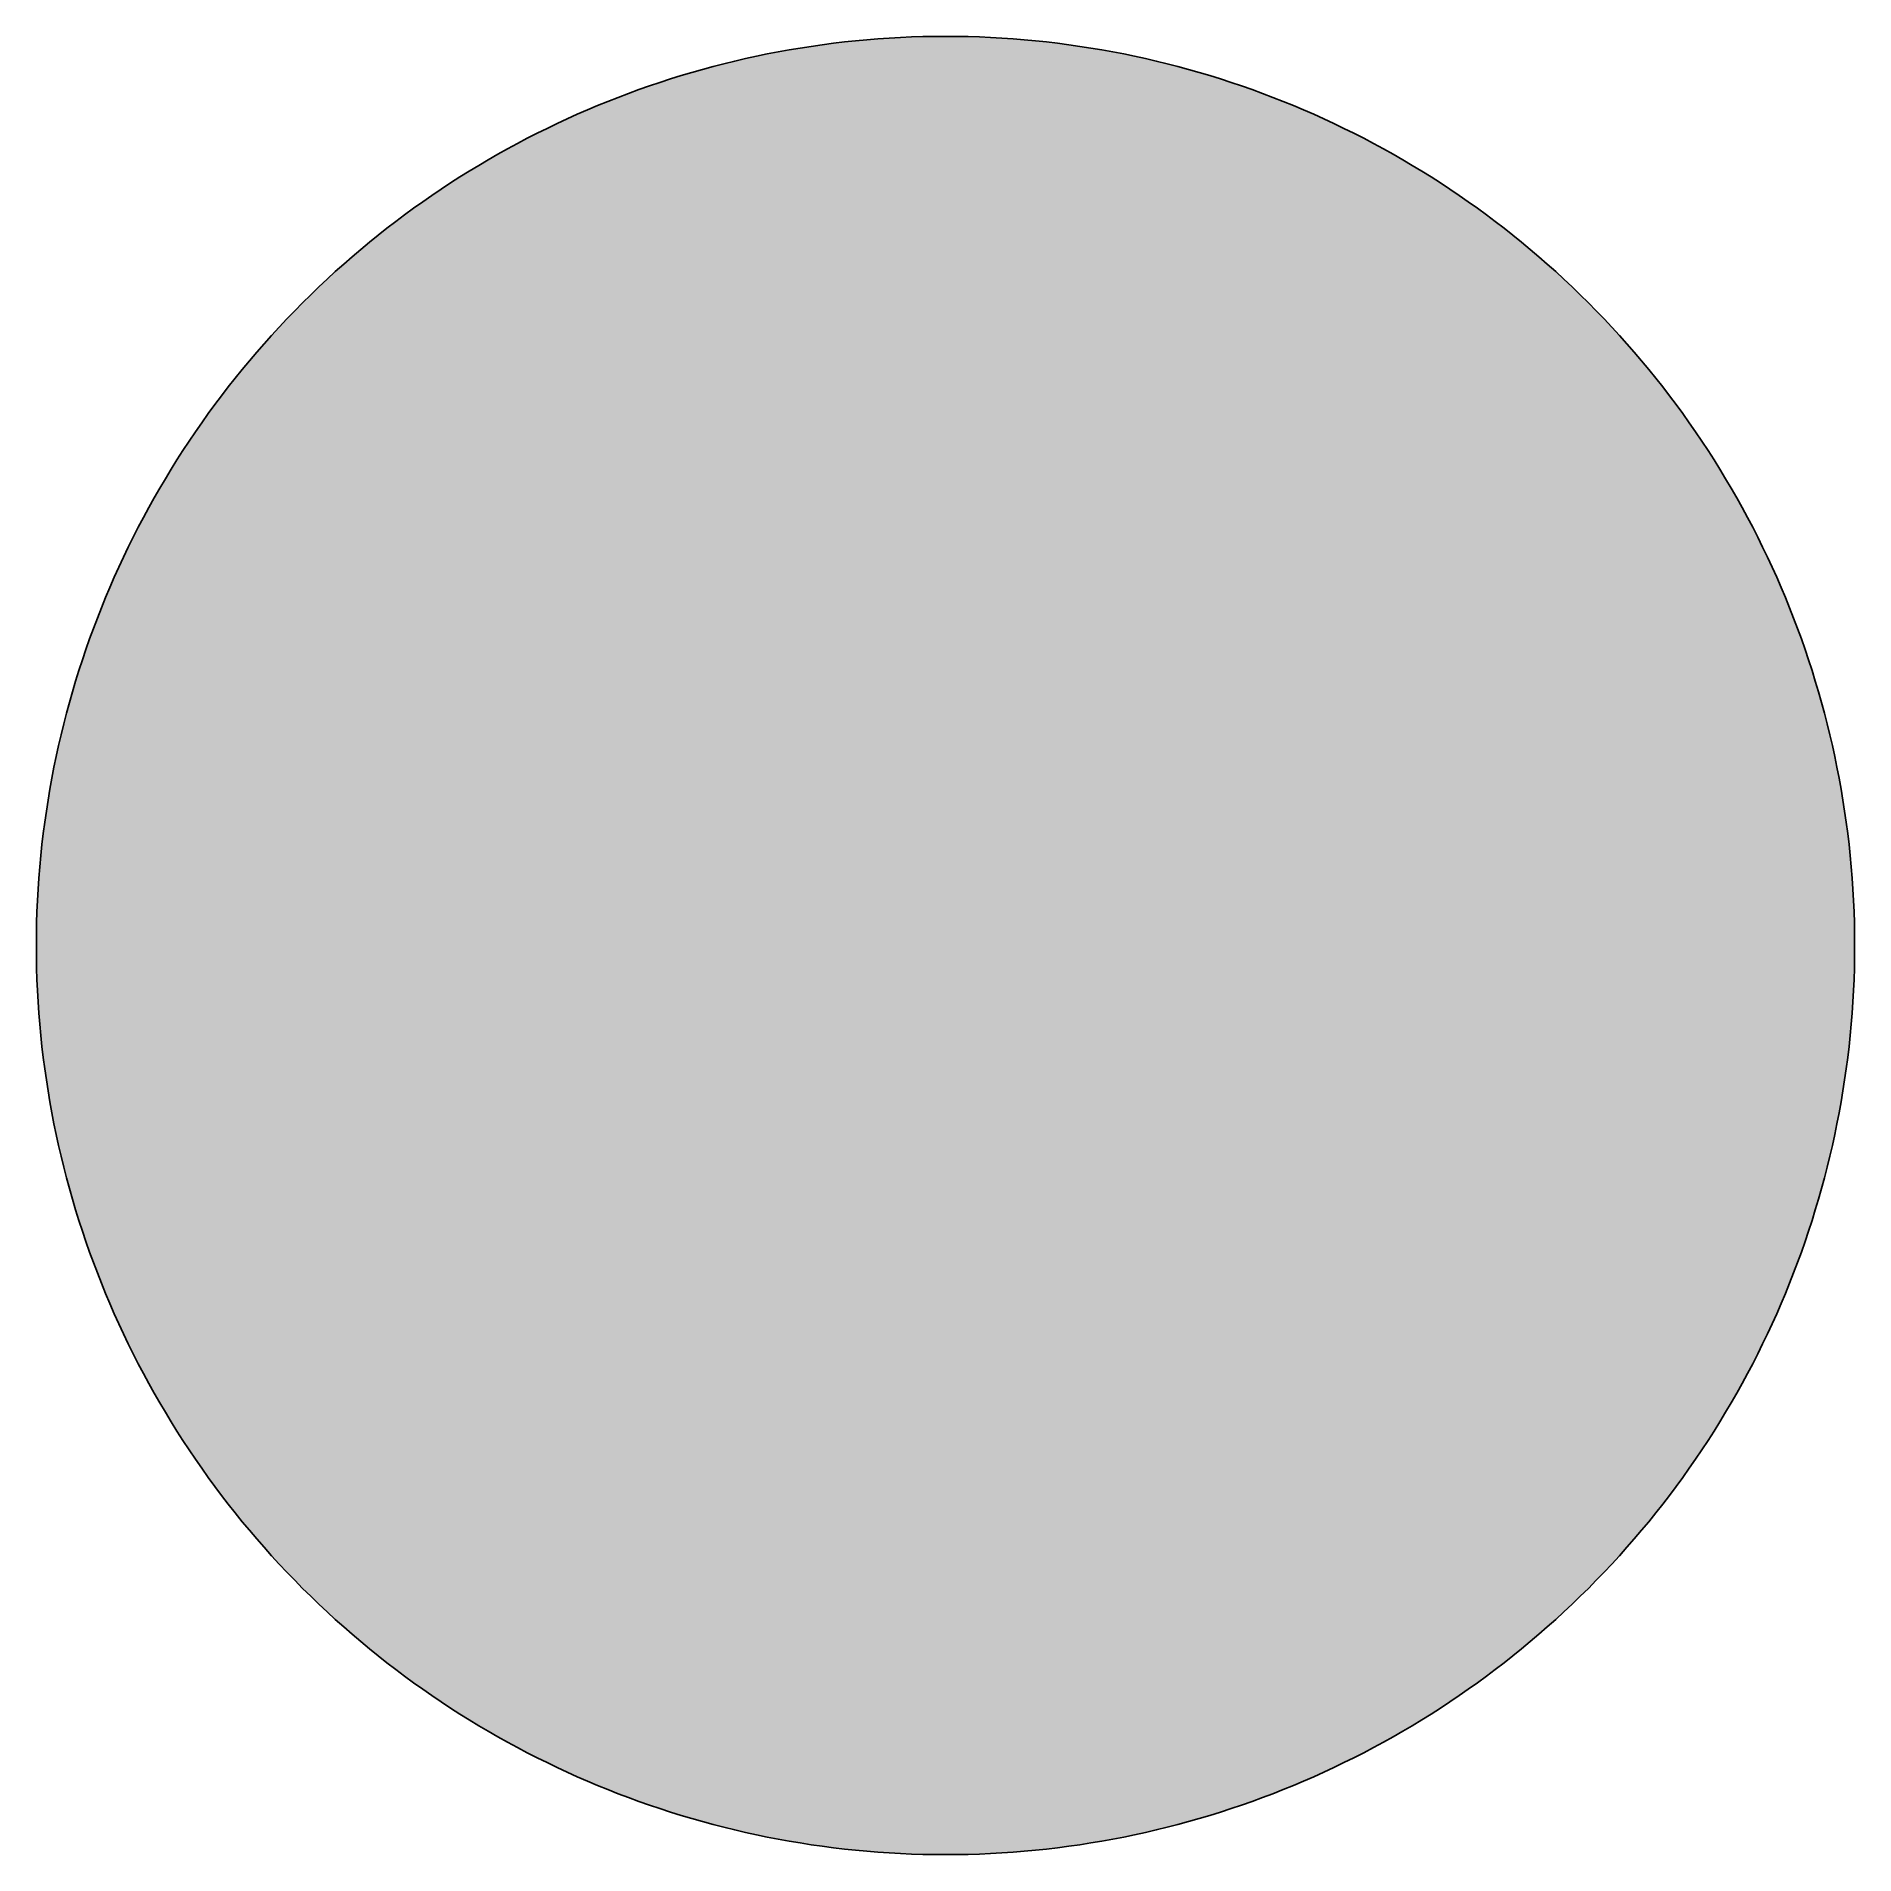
# Model space of a CAD drawing. Header units: millimetres. Extents: x 0 to 212, y 0 to 212.
import ezdxf

# ---------------------------------------------------------------- set-up
doc = ezdxf.new("R2010")
doc.units = ezdxf.units.MM

msp = doc.modelspace()

# ---------------------------------------------------------------- hatches: boundary and pattern name
msp.add_hatch(color=254).paths.add_polyline_path([(211.7189, 105.8869), (211.709, 107.2007), (211.6861, 108.5139), (211.6455, 109.8245), (211.5871, 111.1326), (211.5134, 112.4407), (211.4245, 113.7437), (211.3204, 115.0468), (211.201, 116.3447), (211.0638, 117.6426), (210.9114, 118.9355), (210.7413, 120.2258), (210.5584, 121.5136), (210.3577, 122.7988), (210.1418, 124.079), (209.9107, 125.3566), (209.6643, 126.6292), (209.4027, 127.8992), (209.1258, 129.1641), (208.8337, 130.4239), (208.5264, 131.6812), (208.2038, 132.936), (207.866, 134.1831), (207.5104, 135.4277), (207.1421, 136.6647), (206.7611, 137.8991), (206.3623, 139.1285), (205.9483, 140.3502), (205.5216, 141.5694), (205.0771, 142.781), (204.6199, 143.9901), (204.1474, 145.1915), (203.6623, 146.3853), (203.1619, 147.574), (202.6463, 148.7576), (202.1154, 149.9362), (201.5693, 151.1046), (201.0105, 152.2705), (200.439, 153.4262), (199.8523, 154.5768), (199.2503, 155.7198), (198.6356, 156.8577), (198.0057, 157.9855), (197.3605, 159.1081), (196.7052, 160.2232), (196.0321, 161.3281), (195.3489, 162.4279), (194.6504, 163.5176), (193.9366, 164.6022), (193.2102, 165.6766), (192.471, 166.7434), (191.7167, 167.8), (190.9521, 168.849), (190.1698, 169.8904), (189.3773, 170.9217), (188.5696, 171.9428), (187.7517, 172.9562), (186.9161, 173.9621), (186.0702, 174.9552), (185.2117, 175.9407), (184.338, 176.9161), (183.454, 177.8838), (182.5549, 178.8389), (181.643, 179.7837), (180.721, 180.7185), (179.7837, 181.643), (178.8389, 182.5549), (177.8838, 183.454), (176.9161, 184.338), (175.9407, 185.2117), (174.9552, 186.0702), (173.9621, 186.9161), (172.9562, 187.7492), (171.9428, 188.5696), (170.9217, 189.3773), (169.8904, 190.1698), (168.849, 190.9496), (167.8, 191.7167), (166.7408, 192.471), (165.6766, 193.2102), (164.6022, 193.9366), (163.5176, 194.6504), (162.4279, 195.3489), (161.3281, 196.0321), (160.2232, 196.7052), (159.1081, 197.3631), (157.9855, 198.0057), (156.8577, 198.6356), (155.7198, 199.2503), (154.5768, 199.8523), (153.4262, 200.439), (152.2705, 201.0131), (151.1046, 201.5719), (149.9362, 202.1154), (148.7576, 202.6463), (147.574, 203.1619), (146.3853, 203.6623), (145.1889, 204.15), (143.9875, 204.6199), (142.781, 205.0796), (141.5694, 205.5216), (140.3502, 205.9483), (139.1285, 206.3623), (137.8991, 206.7611), (136.6647, 207.1446), (135.4252, 207.5129), (134.1831, 207.866), (132.9334, 208.2038), (131.6812, 208.5264), (130.4239, 208.8337), (129.1641, 209.1284), (127.8966, 209.4052), (126.6292, 209.6668), (125.3541, 209.9132), (124.0765, 210.1444), (122.7963, 210.3603), (121.5136, 210.5584), (120.2258, 210.7438), (118.9355, 210.9114), (117.6401, 211.0638), (116.3447, 211.201), (115.0468, 211.3229), (113.7437, 211.4271), (112.4382, 211.516), (111.1326, 211.5896), (109.8245, 211.6455), (108.5113, 211.6861), (107.1982, 211.7115), (105.885, 211.7192), (104.5693, 211.7115), (103.2561, 211.6861), (101.9454, 211.6455), (100.6373, 211.5896), (99.3292, 211.516), (98.0262, 211.4271), (96.7232, 211.3229), (95.4253, 211.201), (94.1273, 211.0638), (92.8345, 210.9114), (91.5441, 210.7438), (90.2564, 210.5584), (88.9711, 210.3603), (87.691, 210.1444), (86.4133, 209.9132), (85.1408, 209.6668), (83.8708, 209.4052), (82.6059, 209.1284), (81.346, 208.8337), (80.0887, 208.5264), (78.834, 208.2038), (77.5868, 207.866), (76.3422, 207.5129), (75.1053, 207.1446), (73.8708, 206.7611), (72.6415, 206.3623), (71.4197, 205.9483), (70.2005, 205.5216), (68.9889, 205.0796), (67.7799, 204.6199), (66.5785, 204.15), (65.3847, 203.6623), (64.196, 203.1619), (63.0123, 202.6463), (61.8338, 202.1154), (60.6628, 201.5719), (59.4995, 201.0131), (58.3438, 200.439), (57.1932, 199.8523), (56.0502, 199.2503), (54.9123, 198.6356), (53.7845, 198.0057), (52.6618, 197.3631), (51.5468, 196.7052), (50.4419, 196.0321), (49.342, 195.3489), (48.2524, 194.6504), (47.1678, 193.9366), (46.0934, 193.2102), (45.0266, 192.471), (43.9699, 191.7167), (42.9209, 190.9496), (41.8795, 190.1698), (40.8483, 189.3773), (39.8272, 188.5696), (38.8137, 187.7492), (37.8079, 186.9161), (36.8148, 186.0702), (35.8292, 185.2117), (34.8539, 184.338), (33.8861, 183.454), (32.9311, 182.5549), (31.9862, 181.643), (31.049, 180.7185), (30.1269, 179.7837), (29.2151, 178.8389), (28.3159, 177.8838), (27.432, 176.9161), (26.5582, 175.9407), (25.6997, 174.9552), (24.8539, 173.9621), (24.0208, 172.9562), (23.2004, 171.9428), (22.3926, 170.9217), (21.6002, 169.8904), (20.8204, 168.849), (20.0533, 167.8), (19.2989, 166.7434), (18.5598, 165.6766), (17.8333, 164.6022), (17.1196, 163.5176), (16.4211, 162.4279), (15.7378, 161.3281), (15.0647, 160.2232), (14.4069, 159.1081), (13.7643, 157.9855), (13.1343, 156.8577), (12.5197, 155.7198), (11.9177, 154.5768), (11.3309, 153.4262), (10.7569, 152.2705), (10.1981, 151.1046), (9.6545, 149.9362), (9.1237, 148.7576), (8.6081, 147.574), (8.1077, 146.3853), (7.62, 145.1915), (7.1501, 143.9901), (6.6904, 142.781), (6.2484, 141.5694), (5.8217, 140.3502), (5.4077, 139.1285), (5.0089, 137.8991), (4.6253, 136.6647), (4.257, 135.4277), (3.904, 134.1831), (3.5662, 132.936), (3.2436, 131.6812), (2.9362, 130.4239), (2.6416, 129.1641), (2.3647, 127.8992), (2.1031, 126.6292), (1.8567, 125.3566), (1.6256, 124.079), (1.4097, 122.7988), (1.2116, 121.5136), (1.0262, 120.2258), (0.8585, 118.9355), (0.7061, 117.6426), (0.569, 116.3447), (0.447, 115.0468), (0.3429, 113.7437), (0.254, 112.4407), (0.1803, 111.1326), (0.1245, 109.8245), (0.0838, 108.5139), (0.0584, 107.2007), (0.0508, 105.885), (0.0584, 104.5718), (0.0838, 103.2586), (0.1245, 101.9454), (0.1803, 100.6373), (0.254, 99.3318), (0.3429, 98.0262), (0.447, 96.7232), (0.569, 95.4253), (0.7061, 94.1299), (0.8585, 92.8345), (1.0262, 91.5441), (1.2116, 90.2564), (1.4097, 88.9737), (1.6256, 87.6935), (1.8567, 86.4159), (2.1031, 85.1408), (2.3647, 83.8733), (2.6416, 82.6059), (2.9362, 81.346), (3.2436, 80.0887), (3.5662, 78.8365), (3.904, 77.5868), (4.257, 76.3448), (4.6253, 75.1053), (5.0089, 73.8708), (5.4077, 72.6415), (5.8217, 71.4197), (6.2484, 70.2005), (6.6904, 68.9889), (7.1501, 67.7824), (7.62, 66.581), (8.1077, 65.3847), (8.6081, 64.196), (9.1237, 63.0123), (9.6545, 61.8338), (10.1981, 60.6654), (10.7569, 59.4995), (11.3309, 58.3438), (11.9177, 57.1932), (12.5197, 56.0502), (13.1343, 54.9123), (13.7643, 53.7845), (14.4069, 52.6618), (15.0647, 51.5468), (15.7378, 50.4419), (16.4211, 49.342), (17.1196, 48.2524), (17.8333, 47.1678), (18.5598, 46.0934), (19.2989, 45.0291), (20.0533, 43.9699), (20.8204, 42.9209), (21.6002, 41.8795), (22.3926, 40.8483), (23.2004, 39.8272), (24.0208, 38.8137), (24.8539, 37.8079), (25.6997, 36.8148), (26.5582, 35.8292), (27.432, 34.8539), (28.3159, 33.8861), (29.2151, 32.9311), (30.1269, 31.9862), (31.049, 31.049), (31.9862, 30.1269), (32.9311, 29.2151), (33.8861, 28.3159), (34.8539, 27.432), (35.8292, 26.5582), (36.8148, 25.6997), (37.8079, 24.8539), (38.8137, 24.0182), (39.8272, 23.2004), (40.8483, 22.3926), (41.8795, 21.6002), (42.9209, 20.8178), (43.9699, 20.0533), (45.0266, 19.2989), (46.0934, 18.5598), (47.1678, 17.8333), (48.2524, 17.1196), (49.342, 16.4211), (50.4419, 15.7378), (51.5468, 15.0647), (52.6618, 14.4094), (53.7845, 13.7643), (54.9123, 13.1343), (56.0502, 12.5197), (57.1932, 11.9177), (58.3438, 11.3309), (59.4995, 10.7594), (60.6628, 10.2006), (61.8338, 9.6545), (63.0123, 9.1237), (64.196, 8.6081), (65.3847, 8.1077), (66.5785, 7.6225), (67.7799, 7.1501), (68.9889, 6.6929), (70.2005, 6.2484), (71.4197, 5.8217), (72.6415, 5.4077), (73.8708, 5.0089), (75.1053, 4.6279), (76.3422, 4.2596), (77.5868, 3.904), (78.834, 3.5662), (80.0887, 3.2436), (81.346, 2.9362), (82.6059, 2.6441), (83.8708, 2.3673), (85.1408, 2.1057), (86.4133, 1.8593), (87.691, 1.6281), (88.9711, 1.4122), (90.2564, 1.2116), (91.5441, 1.0287), (92.8345, 0.8585), (94.1273, 0.7061), (95.4253, 0.569), (96.7232, 0.4496), (98.0262, 0.3454), (99.3292, 0.2565), (100.6373, 0.1829), (101.9454, 0.1245), (103.2561, 0.0838), (104.5693, 0.061), (105.885, 0.0533), (107.1982, 0.061), (108.5113, 0.0838), (109.8245, 0.1245), (111.1326, 0.1829), (112.4382, 0.2565), (113.7437, 0.3454), (115.0468, 0.4496), (116.3447, 0.569), (117.6401, 0.7061), (118.9355, 0.8585), (120.2258, 1.0287), (121.5136, 1.2116), (122.7963, 1.4122), (124.0765, 1.6281), (125.3541, 1.8593), (126.6292, 2.1057), (127.8966, 2.3673), (129.1641, 2.6441), (130.4239, 2.9362), (131.6812, 3.2436), (132.9334, 3.5662), (134.1831, 3.904), (135.4252, 4.2596), (136.6647, 4.6279), (137.8991, 5.0089), (139.1285, 5.4077), (140.3502, 5.8217), (141.5694, 6.2484), (142.781, 6.6929), (143.9875, 7.1501), (145.1889, 7.6225), (146.3853, 8.1077), (147.574, 8.6081), (148.7576, 9.1237), (149.9362, 9.6545), (151.1046, 10.2006), (152.2705, 10.7594), (153.4262, 11.3309), (154.5768, 11.9177), (155.7198, 12.5197), (156.8577, 13.1343), (157.9855, 13.7643), (159.1081, 14.4094), (160.2232, 15.0647), (161.3281, 15.7378), (162.4279, 16.4211), (163.5176, 17.1196), (164.6022, 17.8333), (165.6766, 18.5598), (166.7408, 19.2989), (167.8, 20.0533), (168.849, 20.8178), (169.8904, 21.6002), (170.9217, 22.3926), (171.9428, 23.2004), (172.9562, 24.0182), (173.9621, 24.8539), (174.9552, 25.6997), (175.9407, 26.5582), (176.9161, 27.432), (177.8838, 28.3159), (178.8389, 29.2151), (179.7837, 30.1269), (180.721, 31.049), (181.643, 31.9862), (182.5549, 32.9311), (183.454, 33.8861), (184.338, 34.8539), (185.2117, 35.8292), (186.0702, 36.8148), (186.9161, 37.8079), (187.7517, 38.8137), (188.5696, 39.8272), (189.3773, 40.8483), (190.1698, 41.8795), (190.9521, 42.9209), (191.7167, 43.9699), (192.471, 45.0291), (193.2102, 46.0934), (193.9366, 47.1678), (194.6504, 48.2524), (195.3489, 49.342), (196.0321, 50.4419), (196.7052, 51.5468), (197.3605, 52.6618), (198.0057, 53.7845), (198.6356, 54.9123), (199.2503, 56.0502), (199.8523, 57.1932), (200.439, 58.3438), (201.0105, 59.4995), (201.5693, 60.6654), (202.1154, 61.8338), (202.6463, 63.0123), (203.1619, 64.196), (203.6623, 65.3847), (204.1474, 66.581), (204.6199, 67.7824), (205.0771, 68.9889), (205.5216, 70.2005), (205.9483, 71.4197), (206.3623, 72.6415), (206.7611, 73.8708), (207.1421, 75.1053), (207.5104, 76.3448), (207.866, 77.5868), (208.2038, 78.8365), (208.5264, 80.0887), (208.8337, 81.346), (209.1258, 82.6059), (209.4027, 83.8733), (209.6643, 85.1408), (209.9107, 86.4159), (210.1418, 87.6935), (210.3577, 88.9737), (210.5584, 90.2564), (210.7413, 91.5441), (210.9114, 92.8345), (211.0638, 94.1299), (211.201, 95.4253), (211.3204, 96.7232), (211.4245, 98.0262), (211.5134, 99.3318), (211.5871, 100.6373), (211.6455, 101.9454), (211.6861, 103.2586), (211.709, 104.5718), (211.7166, 105.885)])
h = msp.add_hatch(color=59)
edge = h.paths.add_edge_path()
edge.add_line((208.1911, 105.8869), (208.1809, 107.1575))
edge.add_line((208.1809, 107.1575), (208.1581, 108.425))
edge.add_line((208.1581, 108.425), (208.12, 109.6924))
edge.add_line((208.12, 109.6924), (208.0641, 110.9574))
edge.add_line((208.0641, 110.9574), (207.993, 112.2223))
edge.add_line((207.993, 112.2223), (207.9066, 113.4821))
edge.add_line((207.9066, 113.4821), (207.805, 114.742))
edge.add_line((207.805, 114.742), (207.6882, 115.9967))
edge.add_line((207.6882, 115.9967), (207.5561, 117.2515))
edge.add_line((207.5561, 117.2515), (207.4088, 118.5012))
edge.add_line((207.4088, 118.5012), (207.2462, 119.7483))
edge.add_line((207.2462, 119.7483), (207.0684, 120.9929))
edge.add_line((207.0684, 120.9929), (206.8754, 122.235))
edge.add_line((206.8754, 122.235), (206.6671, 123.4719))
edge.add_line((206.6671, 123.4719), (206.4436, 124.7064))
edge.add_line((206.4436, 124.7064), (206.2048, 125.9383))
edge.add_line((206.2048, 125.9383), (205.9534, 127.1651))
edge.add_line((205.9534, 127.1651), (205.6841, 128.3868))
edge.add_line((205.6841, 128.3868), (205.4022, 129.606))
edge.add_line((205.4022, 129.606), (205.105, 130.8227))
edge.add_line((205.105, 130.8227), (204.7926, 132.0317))
edge.add_line((204.7926, 132.0317), (204.4649, 133.2382))
edge.add_line((204.4649, 133.2382), (204.1246, 134.4422))
edge.add_line((204.1246, 134.4422), (203.769, 135.6385))
edge.add_line((203.769, 135.6385), (203.3981, 136.8323))
edge.add_line((203.3981, 136.8323), (203.012, 138.0185))
edge.add_line((203.012, 138.0185), (202.6133, 139.2022))
edge.add_line((202.6133, 139.2022), (202.1992, 140.3782))
edge.add_line((202.1992, 140.3782), (201.7725, 141.5517))
edge.add_line((201.7725, 141.5517), (201.3306, 142.7175))
edge.add_line((201.3306, 142.7175), (200.8734, 143.8808))
edge.add_line((200.8734, 143.8808), (200.4035, 145.034))
edge.add_line((200.4035, 145.034), (199.9183, 146.1846))
edge.add_line((199.9183, 146.1846), (199.4205, 147.3276))
edge.add_line((199.4205, 147.3276), (198.9074, 148.4655))
edge.add_line((198.9074, 148.4655), (198.3816, 149.5984))
edge.add_line((198.3816, 149.5984), (197.8406, 150.7236))
edge.add_line((197.8406, 150.7236), (197.2869, 151.8412))
edge.add_line((197.2869, 151.8412), (196.7205, 152.9537))
edge.add_line((196.7205, 152.9537), (196.1388, 154.0586))
edge.add_line((196.1388, 154.0586), (195.5444, 155.1584))
edge.add_line((195.5444, 155.1584), (194.9348, 156.2481))
edge.add_line((194.9348, 156.2481), (194.3125, 157.3327))
edge.add_line((194.3125, 157.3327), (193.6775, 158.4096))
edge.add_line((193.6775, 158.4096), (193.0273, 159.479))
edge.add_line((193.0273, 159.479), (192.3669, 160.5432))
edge.add_line((192.3669, 160.5432), (191.6913, 161.5973))
edge.add_line((191.6913, 161.5973), (191.0029, 162.6438))
edge.add_line((191.0029, 162.6438), (190.2993, 163.6827))
edge.add_line((190.2993, 163.6827), (189.5856, 164.7139))
edge.add_line((189.5856, 164.7139), (188.8566, 165.735))
edge.add_line((188.8566, 165.735), (188.1149, 166.751))
edge.add_line((188.1149, 166.751), (187.3606, 167.7568))
edge.add_line((187.3606, 167.7568), (186.5935, 168.7525))
edge.add_line((186.5935, 168.7525), (185.8137, 169.7406))
edge.add_line((185.8137, 169.7406), (185.0212, 170.721))
edge.add_line((185.0212, 170.721), (184.216, 171.6913))
edge.add_line((184.216, 171.6913), (183.3982, 172.654))
edge.add_line((183.3982, 172.654), (182.5676, 173.6065))
edge.add_line((182.5676, 173.6065), (181.7243, 174.5488))
edge.add_line((181.7243, 174.5488), (180.8683, 175.4835))
edge.add_line((180.8683, 175.4835), (179.9996, 176.4081))
edge.add_line((179.9996, 176.4081), (179.1183, 177.3225))
edge.add_line((179.1183, 177.3225), (178.2267, 178.2267))
edge.add_line((178.2267, 178.2267), (177.3225, 179.1183))
edge.add_line((177.3225, 179.1183), (176.4081, 179.9996))
edge.add_line((176.4081, 179.9996), (175.4835, 180.8683))
edge.add_line((175.4835, 180.8683), (174.5488, 181.7243))
edge.add_line((174.5488, 181.7243), (173.6065, 182.5676))
edge.add_line((173.6065, 182.5676), (172.654, 183.3982))
edge.add_line((172.654, 183.3982), (171.6913, 184.216))
edge.add_line((171.6913, 184.216), (170.721, 185.0212))
edge.add_line((170.721, 185.0212), (169.7431, 185.8137))
edge.add_line((169.7431, 185.8137), (168.7525, 186.5935))
edge.add_line((168.7525, 186.5935), (167.7568, 187.3606))
edge.add_line((167.7568, 187.3606), (166.751, 188.1149))
edge.add_line((166.751, 188.1149), (165.735, 188.8566))
edge.add_line((165.735, 188.8566), (164.7139, 189.5856))
edge.add_line((164.7139, 189.5856), (163.6827, 190.2993))
edge.add_line((163.6827, 190.2993), (162.6438, 191.0029))
edge.add_line((162.6438, 191.0029), (161.5973, 191.6913))
edge.add_line((161.5973, 191.6913), (160.5432, 192.3669))
edge.add_line((160.5432, 192.3669), (159.4815, 193.0298))
edge.add_line((159.4815, 193.0298), (158.4096, 193.6775))
edge.add_line((158.4096, 193.6775), (157.3327, 194.3125))
edge.add_line((157.3327, 194.3125), (156.2506, 194.9348))
edge.add_line((156.2506, 194.9348), (155.1584, 195.5444))
edge.add_line((155.1584, 195.5444), (154.0586, 196.1388))
edge.add_line((154.0586, 196.1388), (152.9537, 196.7205))
edge.add_line((152.9537, 196.7205), (151.8412, 197.2869))
edge.add_line((151.8412, 197.2869), (150.7236, 197.8406))
edge.add_line((150.7236, 197.8406), (149.5984, 198.3816))
edge.add_line((149.5984, 198.3816), (148.4655, 198.9074))
edge.add_line((148.4655, 198.9074), (147.3302, 199.4205))
edge.add_line((147.3302, 199.4205), (146.1846, 199.9183))
edge.add_line((146.1846, 199.9183), (145.0365, 200.4035))
edge.add_line((145.0365, 200.4035), (143.8808, 200.8734))
edge.add_line((143.8808, 200.8734), (142.7175, 201.3306))
edge.add_line((142.7175, 201.3306), (141.5517, 201.7725))
edge.add_line((141.5517, 201.7725), (140.3782, 202.1992))
edge.add_line((140.3782, 202.1992), (139.2022, 202.6133))
edge.add_line((139.2022, 202.6133), (138.0185, 203.0146))
edge.add_line((138.0185, 203.0146), (136.8323, 203.3981))
edge.add_line((136.8323, 203.3981), (135.6385, 203.769))
edge.add_line((135.6385, 203.769), (134.4422, 204.1246))
edge.add_line((134.4422, 204.1246), (133.2382, 204.4675))
edge.add_line((133.2382, 204.4675), (132.0317, 204.7926))
edge.add_line((132.0317, 204.7926), (130.8227, 205.105))
edge.add_line((130.8227, 205.105), (129.606, 205.4022))
edge.add_line((129.606, 205.4022), (128.3868, 205.6867))
edge.add_line((128.3868, 205.6867), (127.1651, 205.9534))
edge.add_line((127.1651, 205.9534), (125.9357, 206.2074))
edge.add_line((125.9357, 206.2074), (124.7064, 206.4461))
edge.add_line((124.7064, 206.4461), (123.4719, 206.6696))
edge.add_line((123.4719, 206.6696), (122.2324, 206.8779))
edge.add_line((122.2324, 206.8779), (120.9929, 207.071))
edge.add_line((120.9929, 207.071), (119.7483, 207.2488))
edge.add_line((119.7483, 207.2488), (118.5012, 207.4113))
edge.add_line((118.5012, 207.4113), (117.2489, 207.5586))
edge.add_line((117.2489, 207.5586), (115.9967, 207.6907))
edge.add_line((115.9967, 207.6907), (114.7394, 207.8076))
edge.add_line((114.7394, 207.8076), (113.4821, 207.9092))
edge.add_line((113.4821, 207.9092), (112.2197, 207.9955))
edge.add_line((112.2197, 207.9955), (110.9574, 208.0666))
edge.add_line((110.9574, 208.0666), (109.6924, 208.12))
edge.add_line((109.6924, 208.12), (108.425, 208.1606))
edge.add_line((108.425, 208.1606), (107.155, 208.1835))
edge.add_line((107.155, 208.1835), (105.885, 208.1911))
edge.add_line((105.885, 208.1911), (104.6124, 208.1835))
edge.add_line((104.6124, 208.1835), (103.345, 208.1606))
edge.add_line((103.345, 208.1606), (102.0775, 208.12))
edge.add_line((102.0775, 208.12), (100.8126, 208.0666))
edge.add_line((100.8126, 208.0666), (99.5477, 207.9955))
edge.add_line((99.5477, 207.9955), (98.2878, 207.9092))
edge.add_line((98.2878, 207.9092), (97.028, 207.8076))
edge.add_line((97.028, 207.8076), (95.7732, 207.6907))
edge.add_line((95.7732, 207.6907), (94.5185, 207.5586))
edge.add_line((94.5185, 207.5586), (93.2688, 207.4113))
edge.add_line((93.2688, 207.4113), (92.0217, 207.2488))
edge.add_line((92.0217, 207.2488), (90.7771, 207.071))
edge.add_line((90.7771, 207.071), (89.535, 206.8779))
edge.add_line((89.535, 206.8779), (88.298, 206.6696))
edge.add_line((88.298, 206.6696), (87.0636, 206.4461))
edge.add_line((87.0636, 206.4461), (85.8317, 206.2074))
edge.add_line((85.8317, 206.2074), (84.6049, 205.9534))
edge.add_line((84.6049, 205.9534), (83.3831, 205.6867))
edge.add_line((83.3831, 205.6867), (82.1639, 205.4022))
edge.add_line((82.1639, 205.4022), (80.9473, 205.105))
edge.add_line((80.9473, 205.105), (79.7382, 204.7926))
edge.add_line((79.7382, 204.7926), (78.5317, 204.4675))
edge.add_line((78.5317, 204.4675), (77.3278, 204.1246))
edge.add_line((77.3278, 204.1246), (76.1314, 203.769))
edge.add_line((76.1314, 203.769), (74.9376, 203.3981))
edge.add_line((74.9376, 203.3981), (73.7514, 203.0146))
edge.add_line((73.7514, 203.0146), (72.5678, 202.6133))
edge.add_line((72.5678, 202.6133), (71.3918, 202.1992))
edge.add_line((71.3918, 202.1992), (70.2183, 201.7725))
edge.add_line((70.2183, 201.7725), (69.0524, 201.3306))
edge.add_line((69.0524, 201.3306), (67.8891, 200.8734))
edge.add_line((67.8891, 200.8734), (66.736, 200.4035))
edge.add_line((66.736, 200.4035), (65.5853, 199.9183))
edge.add_line((65.5853, 199.9183), (64.4423, 199.4205))
edge.add_line((64.4423, 199.4205), (63.3044, 198.9074))
edge.add_line((63.3044, 198.9074), (62.1716, 198.3816))
edge.add_line((62.1716, 198.3816), (61.0464, 197.8406))
edge.add_line((61.0464, 197.8406), (59.9288, 197.2869))
edge.add_line((59.9288, 197.2869), (58.8162, 196.7205))
edge.add_line((58.8162, 196.7205), (57.7113, 196.1388))
edge.add_line((57.7113, 196.1388), (56.6115, 195.5444))
edge.add_line((56.6115, 195.5444), (55.5219, 194.9348))
edge.add_line((55.5219, 194.9348), (54.4373, 194.3125))
edge.add_line((54.4373, 194.3125), (53.3603, 193.6775))
edge.add_line((53.3603, 193.6775), (52.291, 193.0298))
edge.add_line((52.291, 193.0298), (51.2267, 192.3669))
edge.add_line((51.2267, 192.3669), (50.1726, 191.6913))
edge.add_line((50.1726, 191.6913), (49.1261, 191.0029))
edge.add_line((49.1261, 191.0029), (48.0873, 190.2993))
edge.add_line((48.0873, 190.2993), (47.056, 189.5856))
edge.add_line((47.056, 189.5856), (46.035, 188.8566))
edge.add_line((46.035, 188.8566), (45.019, 188.1149))
edge.add_line((45.019, 188.1149), (44.0131, 187.3606))
edge.add_line((44.0131, 187.3606), (43.0174, 186.5935))
edge.add_line((43.0174, 186.5935), (42.0294, 185.8137))
edge.add_line((42.0294, 185.8137), (41.0489, 185.0212))
edge.add_line((41.0489, 185.0212), (40.0787, 184.216))
edge.add_line((40.0787, 184.216), (39.116, 183.3982))
edge.add_line((39.116, 183.3982), (38.1635, 182.5676))
edge.add_line((38.1635, 182.5676), (37.2212, 181.7243))
edge.add_line((37.2212, 181.7243), (36.2864, 180.8683))
edge.add_line((36.2864, 180.8683), (35.3619, 179.9996))
edge.add_line((35.3619, 179.9996), (34.4475, 179.1183))
edge.add_line((34.4475, 179.1183), (33.5432, 178.2267))
edge.add_line((33.5432, 178.2267), (32.6517, 177.3225))
edge.add_line((32.6517, 177.3225), (31.7703, 176.4081))
edge.add_line((31.7703, 176.4081), (30.9016, 175.4835))
edge.add_line((30.9016, 175.4835), (30.0457, 174.5488))
edge.add_line((30.0457, 174.5488), (29.2024, 173.6065))
edge.add_line((29.2024, 173.6065), (28.3718, 172.654))
edge.add_line((28.3718, 172.654), (27.5539, 171.6913))
edge.add_line((27.5539, 171.6913), (26.7487, 170.721))
edge.add_line((26.7487, 170.721), (25.9563, 169.7406))
edge.add_line((25.9563, 169.7406), (25.1765, 168.7525))
edge.add_line((25.1765, 168.7525), (24.4094, 167.7568))
edge.add_line((24.4094, 167.7568), (23.655, 166.751))
edge.add_line((23.655, 166.751), (22.9133, 165.735))
edge.add_line((22.9133, 165.735), (22.1844, 164.7139))
edge.add_line((22.1844, 164.7139), (21.4706, 163.6827))
edge.add_line((21.4706, 163.6827), (20.767, 162.6438))
edge.add_line((20.767, 162.6438), (20.0787, 161.5973))
edge.add_line((20.0787, 161.5973), (19.4031, 160.5432))
edge.add_line((19.4031, 160.5432), (18.7401, 159.479))
edge.add_line((18.7401, 159.479), (18.0924, 158.4096))
edge.add_line((18.0924, 158.4096), (17.4574, 157.3327))
edge.add_line((17.4574, 157.3327), (16.8351, 156.2481))
edge.add_line((16.8351, 156.2481), (16.2255, 155.1584))
edge.add_line((16.2255, 155.1584), (15.6312, 154.0586))
edge.add_line((15.6312, 154.0586), (15.0495, 152.9537))
edge.add_line((15.0495, 152.9537), (14.4831, 151.8412))
edge.add_line((14.4831, 151.8412), (13.9294, 150.7236))
edge.add_line((13.9294, 150.7236), (13.3883, 149.5984))
edge.add_line((13.3883, 149.5984), (12.8626, 148.4655))
edge.add_line((12.8626, 148.4655), (12.3495, 147.3276))
edge.add_line((12.3495, 147.3276), (11.8516, 146.1846))
edge.add_line((11.8516, 146.1846), (11.3665, 145.034))
edge.add_line((11.3665, 145.034), (10.8966, 143.8808))
edge.add_line((10.8966, 143.8808), (10.4394, 142.7175))
edge.add_line((10.4394, 142.7175), (9.9974, 141.5517))
edge.add_line((9.9974, 141.5517), (9.5707, 140.3782))
edge.add_line((9.5707, 140.3782), (9.1567, 139.2022))
edge.add_line((9.1567, 139.2022), (8.7554, 138.0185))
edge.add_line((8.7554, 138.0185), (8.3718, 136.8323))
edge.add_line((8.3718, 136.8323), (8.001, 135.6385))
edge.add_line((8.001, 135.6385), (7.6454, 134.4422))
edge.add_line((7.6454, 134.4422), (7.3025, 133.2382))
edge.add_line((7.3025, 133.2382), (6.9774, 132.0317))
edge.add_line((6.9774, 132.0317), (6.665, 130.8227))
edge.add_line((6.665, 130.8227), (6.3678, 129.606))
edge.add_line((6.3678, 129.606), (6.0833, 128.3868))
edge.add_line((6.0833, 128.3868), (5.8166, 127.1651))
edge.add_line((5.8166, 127.1651), (5.5626, 125.9383))
edge.add_line((5.5626, 125.9383), (5.3238, 124.7064))
edge.add_line((5.3238, 124.7064), (5.1003, 123.4719))
edge.add_line((5.1003, 123.4719), (4.892, 122.235))
edge.add_line((4.892, 122.235), (4.699, 120.9929))
edge.add_line((4.699, 120.9929), (4.5212, 119.7483))
edge.add_line((4.5212, 119.7483), (4.3586, 118.5012))
edge.add_line((4.3586, 118.5012), (4.2113, 117.2515))
edge.add_line((4.2113, 117.2515), (4.0792, 115.9967))
edge.add_line((4.0792, 115.9967), (3.9624, 114.742))
edge.add_line((3.9624, 114.742), (3.8608, 113.4821))
edge.add_line((3.8608, 113.4821), (3.7744, 112.2223))
edge.add_line((3.7744, 112.2223), (3.7033, 110.9574))
edge.add_line((3.7033, 110.9574), (3.65, 109.6924))
edge.add_line((3.65, 109.6924), (3.6093, 108.425))
edge.add_line((3.6093, 108.425), (3.5865, 107.1575))
edge.add_line((3.5865, 107.1575), (3.5789, 105.885))
edge.add_line((3.5789, 105.885), (3.5865, 104.615))
edge.add_line((3.5865, 104.615), (3.6093, 103.345))
edge.add_line((3.6093, 103.345), (3.65, 102.0775))
edge.add_line((3.65, 102.0775), (3.7033, 100.8126))
edge.add_line((3.7033, 100.8126), (3.7744, 99.5502))
edge.add_line((3.7744, 99.5502), (3.8608, 98.2878))
edge.add_line((3.8608, 98.2878), (3.9624, 97.0305))
edge.add_line((3.9624, 97.0305), (4.0792, 95.7732))
edge.add_line((4.0792, 95.7732), (4.2113, 94.521))
edge.add_line((4.2113, 94.521), (4.3586, 93.2688))
edge.add_line((4.3586, 93.2688), (4.5212, 92.0217))
edge.add_line((4.5212, 92.0217), (4.699, 90.7771))
edge.add_line((4.699, 90.7771), (4.892, 89.5375))
edge.add_line((4.892, 89.5375), (5.1003, 88.298))
edge.add_line((5.1003, 88.298), (5.3238, 87.0636))
edge.add_line((5.3238, 87.0636), (5.5626, 85.8342))
edge.add_line((5.5626, 85.8342), (5.8166, 84.6049))
edge.add_line((5.8166, 84.6049), (6.0833, 83.3831))
edge.add_line((6.0833, 83.3831), (6.3678, 82.1639))
edge.add_line((6.3678, 82.1639), (6.665, 80.9473))
edge.add_line((6.665, 80.9473), (6.9774, 79.7382))
edge.add_line((6.9774, 79.7382), (7.3025, 78.5317))
edge.add_line((7.3025, 78.5317), (7.6454, 77.3278))
edge.add_line((7.6454, 77.3278), (8.001, 76.1314))
edge.add_line((8.001, 76.1314), (8.3718, 74.9376))
edge.add_line((8.3718, 74.9376), (8.7554, 73.7514))
edge.add_line((8.7554, 73.7514), (9.1567, 72.5678))
edge.add_line((9.1567, 72.5678), (9.5707, 71.3918))
edge.add_line((9.5707, 71.3918), (9.9974, 70.2183))
edge.add_line((9.9974, 70.2183), (10.4394, 69.0524))
edge.add_line((10.4394, 69.0524), (10.8966, 67.8891))
edge.add_line((10.8966, 67.8891), (11.3665, 66.7334))
edge.add_line((11.3665, 66.7334), (11.8516, 65.5853))
edge.add_line((11.8516, 65.5853), (12.3495, 64.4398))
edge.add_line((12.3495, 64.4398), (12.8626, 63.3044))
edge.add_line((12.8626, 63.3044), (13.3883, 62.1716))
edge.add_line((13.3883, 62.1716), (13.9294, 61.0464))
edge.add_line((13.9294, 61.0464), (14.4831, 59.9288))
edge.add_line((14.4831, 59.9288), (15.0495, 58.8162))
edge.add_line((15.0495, 58.8162), (15.6312, 57.7113))
edge.add_line((15.6312, 57.7113), (16.2255, 56.6115))
edge.add_line((16.2255, 56.6115), (16.8351, 55.5193))
edge.add_line((16.8351, 55.5193), (17.4574, 54.4373))
edge.add_line((17.4574, 54.4373), (18.0924, 53.3603))
edge.add_line((18.0924, 53.3603), (18.7401, 52.2884))
edge.add_line((18.7401, 52.2884), (19.4031, 51.2267))
edge.add_line((19.4031, 51.2267), (20.0787, 50.1726))
edge.add_line((20.0787, 50.1726), (20.767, 49.1261))
edge.add_line((20.767, 49.1261), (21.4706, 48.0873))
edge.add_line((21.4706, 48.0873), (22.1844, 47.056))
edge.add_line((22.1844, 47.056), (22.9133, 46.035))
edge.add_line((22.9133, 46.035), (23.655, 45.019))
edge.add_line((23.655, 45.019), (24.4094, 44.0131))
edge.add_line((24.4094, 44.0131), (25.1765, 43.0174))
edge.add_line((25.1765, 43.0174), (25.9563, 42.0268))
edge.add_line((25.9563, 42.0268), (26.7487, 41.0489))
edge.add_line((26.7487, 41.0489), (27.5539, 40.0787))
edge.add_line((27.5539, 40.0787), (28.3718, 39.116))
edge.add_line((28.3718, 39.116), (29.2024, 38.1635))
edge.add_line((29.2024, 38.1635), (30.0457, 37.2212))
edge.add_line((30.0457, 37.2212), (30.9016, 36.2864))
edge.add_line((30.9016, 36.2864), (31.7703, 35.3619))
edge.add_line((31.7703, 35.3619), (32.6517, 34.4475))
edge.add_line((32.6517, 34.4475), (33.5432, 33.5432))
edge.add_line((33.5432, 33.5432), (34.4475, 32.6517))
edge.add_line((34.4475, 32.6517), (35.3619, 31.7703))
edge.add_line((35.3619, 31.7703), (36.2864, 30.9016))
edge.add_line((36.2864, 30.9016), (37.2212, 30.0457))
edge.add_line((37.2212, 30.0457), (38.1635, 29.2024))
edge.add_line((38.1635, 29.2024), (39.116, 28.3718))
edge.add_line((39.116, 28.3718), (40.0787, 27.5539))
edge.add_line((40.0787, 27.5539), (41.0489, 26.7487))
edge.add_line((41.0489, 26.7487), (42.0294, 25.9563))
edge.add_line((42.0294, 25.9563), (43.0174, 25.1765))
edge.add_line((43.0174, 25.1765), (44.0131, 24.4094))
edge.add_line((44.0131, 24.4094), (45.019, 23.655))
edge.add_line((45.019, 23.655), (46.035, 22.9133))
edge.add_line((46.035, 22.9133), (47.056, 22.1844))
edge.add_line((47.056, 22.1844), (48.0873, 21.4706))
edge.add_line((48.0873, 21.4706), (49.1261, 20.767))
edge.add_line((49.1261, 20.767), (50.1726, 20.0787))
edge.add_line((50.1726, 20.0787), (51.2267, 19.4031))
edge.add_line((51.2267, 19.4031), (52.291, 18.7427))
edge.add_line((52.291, 18.7427), (53.3603, 18.0924))
edge.add_line((53.3603, 18.0924), (54.4373, 17.4574))
edge.add_line((54.4373, 17.4574), (55.5219, 16.8351))
edge.add_line((55.5219, 16.8351), (56.6115, 16.2255))
edge.add_line((56.6115, 16.2255), (57.7113, 15.6312))
edge.add_line((57.7113, 15.6312), (58.8162, 15.0495))
edge.add_line((58.8162, 15.0495), (59.9288, 14.4831))
edge.add_line((59.9288, 14.4831), (61.0464, 13.9294))
edge.add_line((61.0464, 13.9294), (62.1716, 13.3883))
edge.add_line((62.1716, 13.3883), (63.3044, 12.8626))
edge.add_line((63.3044, 12.8626), (64.4423, 12.3495))
edge.add_line((64.4423, 12.3495), (65.5853, 11.8516))
edge.add_line((65.5853, 11.8516), (66.736, 11.3665))
edge.add_line((66.736, 11.3665), (67.8891, 10.8966))
edge.add_line((67.8891, 10.8966), (69.0524, 10.4394))
edge.add_line((69.0524, 10.4394), (70.2183, 9.9974))
edge.add_line((70.2183, 9.9974), (71.3918, 9.5707))
edge.add_line((71.3918, 9.5707), (72.5678, 9.1567))
edge.add_line((72.5678, 9.1567), (73.7514, 8.7579))
edge.add_line((73.7514, 8.7579), (74.9376, 8.3718))
edge.add_line((74.9376, 8.3718), (76.1314, 8.001))
edge.add_line((76.1314, 8.001), (77.3278, 7.6454))
edge.add_line((77.3278, 7.6454), (78.5317, 7.305))
edge.add_line((78.5317, 7.305), (79.7382, 6.9774))
edge.add_line((79.7382, 6.9774), (80.9473, 6.665))
edge.add_line((80.9473, 6.665), (82.1639, 6.3678))
edge.add_line((82.1639, 6.3678), (83.3831, 6.0858))
edge.add_line((83.3831, 6.0858), (84.6049, 5.8166))
edge.add_line((84.6049, 5.8166), (85.8317, 5.5651))
edge.add_line((85.8317, 5.5651), (87.0636, 5.3264))
edge.add_line((87.0636, 5.3264), (88.298, 5.1029))
edge.add_line((88.298, 5.1029), (89.535, 4.8946))
edge.add_line((89.535, 4.8946), (90.7771, 4.7015))
edge.add_line((90.7771, 4.7015), (92.0217, 4.5237))
edge.add_line((92.0217, 4.5237), (93.2688, 4.3612))
edge.add_line((93.2688, 4.3612), (94.5185, 4.2139))
edge.add_line((94.5185, 4.2139), (95.7732, 4.0818))
edge.add_line((95.7732, 4.0818), (97.028, 3.9649))
edge.add_line((97.028, 3.9649), (98.2878, 3.8633))
edge.add_line((98.2878, 3.8633), (99.5477, 3.777))
edge.add_line((99.5477, 3.777), (100.8126, 3.7059))
edge.add_line((100.8126, 3.7059), (102.0775, 3.65))
edge.add_line((102.0775, 3.65), (103.345, 3.6119))
edge.add_line((103.345, 3.6119), (104.6124, 3.589))
edge.add_line((104.6124, 3.589), (105.885, 3.5789))
edge.add_line((105.885, 3.5789), (107.155, 3.589))
edge.add_line((107.155, 3.589), (108.425, 3.6119))
edge.add_line((108.425, 3.6119), (109.6924, 3.65))
edge.add_line((109.6924, 3.65), (110.9574, 3.7059))
edge.add_line((110.9574, 3.7059), (112.2197, 3.777))
edge.add_line((112.2197, 3.777), (113.4821, 3.8633))
edge.add_line((113.4821, 3.8633), (114.7394, 3.9649))
edge.add_line((114.7394, 3.9649), (115.9967, 4.0818))
edge.add_line((115.9967, 4.0818), (117.2489, 4.2139))
edge.add_line((117.2489, 4.2139), (118.5012, 4.3612))
edge.add_line((118.5012, 4.3612), (119.7483, 4.5237))
edge.add_line((119.7483, 4.5237), (120.9929, 4.7015))
edge.add_line((120.9929, 4.7015), (122.2324, 4.8946))
edge.add_line((122.2324, 4.8946), (123.4719, 5.1029))
edge.add_line((123.4719, 5.1029), (124.7064, 5.3264))
edge.add_line((124.7064, 5.3264), (125.9357, 5.5651))
edge.add_line((125.9357, 5.5651), (127.1651, 5.8166))
edge.add_line((127.1651, 5.8166), (128.3868, 6.0858))
edge.add_line((128.3868, 6.0858), (129.606, 6.3678))
edge.add_line((129.606, 6.3678), (130.8227, 6.665))
edge.add_line((130.8227, 6.665), (132.0317, 6.9774))
edge.add_line((132.0317, 6.9774), (133.2382, 7.305))
edge.add_line((133.2382, 7.305), (134.4422, 7.6454))
edge.add_line((134.4422, 7.6454), (135.6385, 8.001))
edge.add_line((135.6385, 8.001), (136.8323, 8.3718))
edge.add_line((136.8323, 8.3718), (138.0185, 8.7579))
edge.add_line((138.0185, 8.7579), (139.2022, 9.1567))
edge.add_line((139.2022, 9.1567), (140.3782, 9.5707))
edge.add_line((140.3782, 9.5707), (141.5517, 9.9974))
edge.add_line((141.5517, 9.9974), (142.7175, 10.4394))
edge.add_line((142.7175, 10.4394), (143.8808, 10.8966))
edge.add_line((143.8808, 10.8966), (145.0365, 11.3665))
edge.add_line((145.0365, 11.3665), (146.1846, 11.8516))
edge.add_line((146.1846, 11.8516), (147.3302, 12.3495))
edge.add_line((147.3302, 12.3495), (148.4655, 12.8626))
edge.add_line((148.4655, 12.8626), (149.5984, 13.3883))
edge.add_line((149.5984, 13.3883), (150.7236, 13.9294))
edge.add_line((150.7236, 13.9294), (151.8412, 14.4831))
edge.add_line((151.8412, 14.4831), (152.9537, 15.0495))
edge.add_line((152.9537, 15.0495), (154.0586, 15.6312))
edge.add_line((154.0586, 15.6312), (155.1584, 16.2255))
edge.add_line((155.1584, 16.2255), (156.2506, 16.8351))
edge.add_line((156.2506, 16.8351), (157.3327, 17.4574))
edge.add_line((157.3327, 17.4574), (158.4096, 18.0924))
edge.add_line((158.4096, 18.0924), (159.4815, 18.7427))
edge.add_line((159.4815, 18.7427), (160.5432, 19.4031))
edge.add_line((160.5432, 19.4031), (161.5973, 20.0787))
edge.add_line((161.5973, 20.0787), (162.6438, 20.767))
edge.add_line((162.6438, 20.767), (163.6827, 21.4706))
edge.add_line((163.6827, 21.4706), (164.7139, 22.1844))
edge.add_line((164.7139, 22.1844), (165.735, 22.9133))
edge.add_line((165.735, 22.9133), (166.751, 23.655))
edge.add_line((166.751, 23.655), (167.7568, 24.4094))
edge.add_line((167.7568, 24.4094), (168.7525, 25.1765))
edge.add_line((168.7525, 25.1765), (169.7431, 25.9563))
edge.add_line((169.7431, 25.9563), (170.721, 26.7487))
edge.add_line((170.721, 26.7487), (171.6913, 27.5539))
edge.add_line((171.6913, 27.5539), (172.654, 28.3718))
edge.add_line((172.654, 28.3718), (173.6065, 29.2024))
edge.add_line((173.6065, 29.2024), (174.5488, 30.0457))
edge.add_line((174.5488, 30.0457), (175.4835, 30.9016))
edge.add_line((175.4835, 30.9016), (176.4081, 31.7703))
edge.add_line((176.4081, 31.7703), (177.3225, 32.6517))
edge.add_line((177.3225, 32.6517), (178.2267, 33.5432))
edge.add_line((178.2267, 33.5432), (179.1183, 34.4475))
edge.add_line((179.1183, 34.4475), (179.9996, 35.3619))
edge.add_line((179.9996, 35.3619), (180.8683, 36.2864))
edge.add_line((180.8683, 36.2864), (181.7243, 37.2212))
edge.add_line((181.7243, 37.2212), (182.5676, 38.1635))
edge.add_line((182.5676, 38.1635), (183.3982, 39.116))
edge.add_line((183.3982, 39.116), (184.216, 40.0787))
edge.add_line((184.216, 40.0787), (185.0212, 41.0489))
edge.add_line((185.0212, 41.0489), (185.8137, 42.0268))
edge.add_line((185.8137, 42.0268), (186.5935, 43.0174))
edge.add_line((186.5935, 43.0174), (187.3606, 44.0131))
edge.add_line((187.3606, 44.0131), (188.1149, 45.019))
edge.add_line((188.1149, 45.019), (188.8566, 46.035))
edge.add_line((188.8566, 46.035), (189.5856, 47.056))
edge.add_line((189.5856, 47.056), (190.2993, 48.0873))
edge.add_line((190.2993, 48.0873), (191.0029, 49.1261))
edge.add_line((191.0029, 49.1261), (191.6913, 50.1726))
edge.add_line((191.6913, 50.1726), (192.3669, 51.2267))
edge.add_line((192.3669, 51.2267), (193.0273, 52.2884))
edge.add_line((193.0273, 52.2884), (193.6775, 53.3603))
edge.add_line((193.6775, 53.3603), (194.3125, 54.4373))
edge.add_line((194.3125, 54.4373), (194.9348, 55.5193))
edge.add_line((194.9348, 55.5193), (195.5444, 56.6115))
edge.add_line((195.5444, 56.6115), (196.1388, 57.7113))
edge.add_line((196.1388, 57.7113), (196.7205, 58.8162))
edge.add_line((196.7205, 58.8162), (197.2869, 59.9288))
edge.add_line((197.2869, 59.9288), (197.8406, 61.0464))
edge.add_line((197.8406, 61.0464), (198.3816, 62.1716))
edge.add_line((198.3816, 62.1716), (198.9074, 63.3044))
edge.add_line((198.9074, 63.3044), (199.4205, 64.4398))
edge.add_line((199.4205, 64.4398), (199.9183, 65.5853))
edge.add_line((199.9183, 65.5853), (200.4035, 66.7334))
edge.add_line((200.4035, 66.7334), (200.8734, 67.8891))
edge.add_line((200.8734, 67.8891), (201.3306, 69.0524))
edge.add_line((201.3306, 69.0524), (201.7725, 70.2183))
edge.add_line((201.7725, 70.2183), (202.1992, 71.3918))
edge.add_line((202.1992, 71.3918), (202.6133, 72.5678))
edge.add_line((202.6133, 72.5678), (203.012, 73.7514))
edge.add_line((203.012, 73.7514), (203.3981, 74.9376))
edge.add_line((203.3981, 74.9376), (203.769, 76.1314))
edge.add_line((203.769, 76.1314), (204.1246, 77.3278))
edge.add_line((204.1246, 77.3278), (204.4649, 78.5317))
edge.add_line((204.4649, 78.5317), (204.7926, 79.7382))
edge.add_line((204.7926, 79.7382), (205.105, 80.9473))
edge.add_line((205.105, 80.9473), (205.4022, 82.1639))
edge.add_line((205.4022, 82.1639), (205.6841, 83.3831))
edge.add_line((205.6841, 83.3831), (205.9534, 84.6049))
edge.add_line((205.9534, 84.6049), (206.2048, 85.8342))
edge.add_line((206.2048, 85.8342), (206.4436, 87.0636))
edge.add_line((206.4436, 87.0636), (206.6671, 88.298))
edge.add_line((206.6671, 88.298), (206.8754, 89.5375))
edge.add_line((206.8754, 89.5375), (207.0684, 90.7771))
edge.add_line((207.0684, 90.7771), (207.2462, 92.0217))
edge.add_line((207.2462, 92.0217), (207.4088, 93.2688))
edge.add_line((207.4088, 93.2688), (207.5561, 94.521))
edge.add_line((207.5561, 94.521), (207.6882, 95.7732))
edge.add_line((207.6882, 95.7732), (207.805, 97.0305))
edge.add_line((207.805, 97.0305), (207.9066, 98.2878))
edge.add_line((207.9066, 98.2878), (207.993, 99.5502))
edge.add_line((207.993, 99.5502), (208.0641, 100.8126))
edge.add_line((208.0641, 100.8126), (208.12, 102.0775))
edge.add_line((208.12, 102.0775), (208.1581, 103.345))
edge.add_line((208.1581, 103.345), (208.1809, 104.615))
edge.add_line((208.1809, 104.615), (208.1911, 105.885))
h.paths.add_polyline_path([(159.0795, 187.0174), (158.336, 187.4977), (157.5892, 187.9727), (156.8374, 188.4426), (156.083, 188.9023), (155.3261, 189.357), (154.5641, 189.8015), (153.7995, 190.2409), (153.0299, 190.6727), (152.2578, 191.0994), (151.4805, 191.516), (150.7033, 191.9275), (149.9184, 192.3288), (149.1336, 192.725), (148.3436, 193.1137), (147.5511, 193.4947), (146.7561, 193.8706), (145.9586, 194.2363), (145.1559, 194.5945), (144.3507, 194.9475), (143.543, 195.293), (142.7328, 195.6283), (141.92, 195.9585), (141.1046, 196.281), (140.2842, 196.596), (139.4638, 196.9033), (138.6383, 197.2031), (137.8128, 197.4952), (136.9822, 197.7796), (136.1516, 198.0565), (135.316, 198.3283), (134.4803, 198.5899), (133.6421, 198.8439), (132.8014, 199.0903), (131.9581, 199.3316), (131.1123, 199.5627), (130.2639, 199.7862), (129.413, 200.0021), (128.5621, 200.213), (127.7087, 200.4136), (126.8527, 200.6067), (125.9967, 200.7921), (125.1356, 200.9699), (124.2746, 201.1401), (123.4135, 201.3026), (122.5499, 201.4576), (121.6838, 201.6049), (120.8151, 201.7446), (119.9464, 201.8741), (119.0752, 201.9986), (118.204, 202.1154), (117.3302, 202.2221), (116.4565, 202.3212), (115.5827, 202.4126), (114.7039, 202.499), (113.8276, 202.5752), (112.9487, 202.6412), (112.0673, 202.7022), (111.186, 202.7555), (110.3046, 202.7987), (109.4232, 202.8342), (108.5393, 202.8622), (107.6554, 202.8825), (106.7689, 202.8952), (105.885, 202.9003), (104.6785, 202.8927), (103.4745, 202.8698), (102.2731, 202.8317), (101.0742, 202.7809), (99.8753, 202.7123), (98.679, 202.631), (97.4877, 202.5345), (96.2965, 202.4253), (95.1078, 202.2983), (93.9216, 202.1586), (92.7379, 202.0062), (91.5594, 201.836), (90.3808, 201.6531), (89.2073, 201.455), (88.0364, 201.2442), (86.8705, 201.0181), (85.7072, 200.7768), (84.5464, 200.5228), (83.3907, 200.2561), (82.2376, 199.9742), (81.0895, 199.677), (79.944, 199.3671), (78.806, 199.0446), (77.6707, 198.7067), (76.5378, 198.3537), (75.4126, 197.9905), (74.2899, 197.6095), (73.1749, 197.2183), (72.0623, 196.8119), (70.9574, 196.3928), (69.8551, 195.961), (68.7603, 195.514), (67.6681, 195.0542), (66.5836, 194.5818), (65.5066, 194.0966), (64.4322, 193.5963), (63.3654, 193.0857), (62.3062, 192.5599), (61.2496, 192.0215), (60.2031, 191.4703), (59.1617, 190.9064), (58.1254, 190.3298), (57.0967, 189.738), (56.0756, 189.136), (55.0621, 188.5213), (54.0537, 187.894), (53.0555, 187.2513), (52.0624, 186.5986), (51.0769, 185.9331), (50.099, 185.2549), (49.1287, 184.564), (48.1686, 183.863), (47.2135, 183.1467), (46.2686, 182.4203), (45.3314, 181.6811), (44.4017, 180.9293), (43.4823, 180.1647), (42.5704, 179.39), (41.6662, 178.6001), (40.7721, 177.8025), (39.8856, 176.9897), (39.0093, 176.1668), (38.1432, 175.3311), (37.2847, 174.4853), (36.4388, 173.6268), (35.6032, 172.7606), (34.7802, 171.8843), (33.9674, 170.9979), (33.1699, 170.1038), (32.3799, 169.1996), (31.6052, 168.2877), (30.8407, 167.3682), (30.0888, 166.4386), (29.3497, 165.5013), (28.6233, 164.5564), (27.907, 163.6014), (27.2059, 162.6413), (26.5151, 161.671), (25.8369, 160.6931), (25.1714, 159.7076), (24.5186, 158.7144), (23.876, 157.7162), (23.2486, 156.7078), (22.6339, 155.6944), (22.032, 154.6733), (21.4401, 153.6446), (20.8636, 152.6083), (20.2997, 151.5669), (19.7485, 150.5204), (19.21, 149.4638), (18.6842, 148.4046), (18.1737, 147.3378), (17.6733, 146.2634), (17.1882, 145.1864), (16.7157, 144.1018), (16.256, 143.0096), (15.809, 141.9149), (15.3772, 140.8125), (14.9581, 139.7076), (14.5517, 138.5951), (14.1605, 137.48), (13.7795, 136.3574), (13.4163, 135.2321), (13.0632, 134.0993), (12.7254, 132.9639), (12.4028, 131.826), (12.0929, 130.6805), (11.7958, 129.5324), (11.5138, 128.3792), (11.2471, 127.2235), (10.9931, 126.0627), (10.7518, 124.8994), (10.5258, 123.7336), (10.3149, 122.5626), (10.1168, 121.3891), (9.9339, 120.2106), (9.7638, 119.032), (9.6114, 117.8484), (9.4717, 116.6622), (9.3447, 115.4735), (9.2354, 114.2822), (9.1389, 113.091), (9.0576, 111.8946), (8.9891, 110.6957), (8.9383, 109.4969), (8.9002, 108.2954), (8.8773, 107.0915), (8.8697, 105.885), (8.8748, 105.0011), (8.8875, 104.1146), (8.9078, 103.2307), (8.9357, 102.3468), (8.9713, 101.4654), (9.0145, 100.584), (9.0678, 99.7026), (9.1288, 98.8212), (9.1948, 97.9424), (9.271, 97.0661), (9.3574, 96.1873), (9.4488, 95.3135), (9.5479, 94.4397), (9.6545, 93.566), (9.7714, 92.6948), (9.8958, 91.8235), (10.0254, 90.9549), (10.1651, 90.0862), (10.3124, 89.22), (10.4673, 88.3564), (10.6299, 87.4954), (10.8001, 86.6343), (10.9779, 85.7733), (11.1633, 84.9173), (11.3563, 84.0613), (11.557, 83.2079), (11.7678, 82.357), (11.9837, 81.5061), (12.2072, 80.6577), (12.4384, 79.8119), (12.6797, 78.9686), (12.9261, 78.1279), (13.1801, 77.2897), (13.4417, 76.454), (13.7135, 75.6183), (13.9903, 74.7878), (14.2748, 73.9572), (14.5669, 73.1317), (14.8666, 72.3062), (15.174, 71.4858), (15.4889, 70.6653), (15.8115, 69.85), (16.1417, 69.0372), (16.477, 68.2269), (16.8224, 67.4192), (17.1755, 66.614), (17.5336, 65.8114), (17.8994, 65.0138), (18.2753, 64.2188), (18.6563, 63.4263), (19.0449, 62.6364), (19.4412, 61.8515), (19.8425, 61.0667), (20.254, 60.2894), (20.6705, 59.5122), (21.0972, 58.74), (21.529, 57.9704), (21.9685, 57.2059), (22.413, 56.4439), (22.8676, 55.687), (23.3274, 54.9326), (23.7973, 54.1807), (24.2722, 53.434), (24.7548, 52.6923)], flags=16)
h.paths.add_polyline_path([(163.2038, 184.1581), (163.2509, 184.1221), (163.2966, 184.0865), (163.3449, 184.0535), (163.3906, 184.0179), (163.4388, 183.9849), (163.4846, 183.9493), (163.5328, 183.9138), (163.5785, 183.8808), (163.6268, 183.8452), (163.6725, 183.8096), (163.7182, 183.7741), (163.7665, 183.7411), (163.8122, 183.7055), (163.8605, 183.6699), (163.9062, 183.6344), (163.9545, 183.6014), (164.0002, 183.5658), (164.0484, 183.5302), (164.0942, 183.4947), (164.1399, 183.4591), (164.1881, 183.4261), (164.2339, 183.3905), (164.2796, 183.355), (164.3278, 183.3194), (164.3736, 183.2839), (164.4193, 183.2483), (164.4675, 183.2127), (164.5133, 183.1797), (164.559, 183.1442), (164.6072, 183.1086), (164.653, 183.073), (164.6987, 183.0375), (164.7469, 183.0019), (164.7927, 182.9664), (164.8384, 182.9308), (164.8841, 182.8952), (164.9324, 182.8597), (164.9781, 182.8241), (165.0238, 182.7886), (165.0695, 182.753), (165.1178, 182.7174), (165.1635, 182.6819), (165.2092, 182.6463), (165.2549, 182.6108), (165.3007, 182.5752), (165.3489, 182.5396), (165.3946, 182.5041), (165.4404, 182.466), (165.4861, 182.4304), (165.5318, 182.3949), (165.5775, 182.3593), (165.6232, 182.3237), (165.6715, 182.2882), (165.7172, 182.2526), (165.7629, 182.2145), (165.8087, 182.179), (165.8544, 182.1434), (165.9001, 182.1078), (165.9458, 182.0723), (165.9915, 182.0342), (166.0373, 181.9986), (166.083, 181.9631), (166.1287, 181.925), (166.1744, 181.8894), (29.8813, 45.5962), (29.845, 45.6413), (29.8069, 45.687), (29.7713, 45.7327), (29.7358, 45.7784), (29.6977, 45.8241), (29.6621, 45.8699), (29.6266, 45.9156), (29.591, 45.9613), (29.5554, 46.007), (29.5173, 46.0527), (29.4818, 46.0985), (29.4462, 46.1467), (29.4107, 46.1924), (29.3751, 46.2382), (29.3395, 46.2839), (29.304, 46.3296), (29.2659, 46.3753), (29.2303, 46.421), (29.1948, 46.4693), (29.1592, 46.515), (29.1236, 46.5607), (29.0881, 46.6065), (29.0525, 46.6522), (29.017, 46.7004), (28.9814, 46.7462), (28.9458, 46.7919), (28.9103, 46.8376), (28.8747, 46.8859), (28.8392, 46.9316), (28.8036, 46.9773), (28.768, 47.023), (28.7325, 47.0713), (28.6969, 47.117), (28.6614, 47.1627), (28.6258, 47.211), (28.5902, 47.2567), (28.5572, 47.3024), (28.5217, 47.3507), (28.4861, 47.3964), (28.4505, 47.4421), (28.415, 47.4904), (28.3794, 47.5361), (28.3439, 47.5818), (28.3108, 47.6301), (28.2753, 47.6758), (28.2397, 47.7215), (28.2042, 47.7698), (28.1686, 47.8155), (28.1356, 47.8638), (28.1, 47.9095), (28.0645, 47.9577), (28.0289, 48.0035), (27.9959, 48.0517), (27.9603, 48.0974), (27.9248, 48.1432), (27.8892, 48.1914), (27.8562, 48.2371), (27.8206, 48.2854), (27.7851, 48.3311), (27.752, 48.3794), (27.7165, 48.4251), (27.6835, 48.4734), (27.6479, 48.5191), (27.6123, 48.5673)], flags=16)
h.paths.add_polyline_path([(169.981, 178.7119), (170.0225, 178.6712), (170.0657, 178.6331), (170.1089, 178.595), (170.1546, 178.5569), (170.1978, 178.5188), (170.241, 178.4807), (170.2841, 178.4426), (170.3273, 178.4045), (170.3705, 178.3639), (170.4137, 178.3258), (170.4569, 178.2877), (170.5, 178.2496), (170.5432, 178.2115), (170.5864, 178.1708), (170.6296, 178.1327), (170.6728, 178.0946), (170.7159, 178.0565), (170.7591, 178.0184), (170.8023, 177.9778), (170.8455, 177.9397), (170.8887, 177.9016), (170.9318, 177.861), (170.9725, 177.8229), (171.0157, 177.7848), (171.0588, 177.7467), (171.102, 177.706), (171.1452, 177.6679), (171.1884, 177.6273), (171.2316, 177.5892), (171.2747, 177.5511), (171.3154, 177.5104), (171.3586, 177.4723), (171.4017, 177.4342), (171.4449, 177.3936), (171.4881, 177.3555), (171.5313, 177.3149), (171.5719, 177.2768), (171.6151, 177.2361), (171.6583, 177.198), (171.7015, 177.1599), (171.7421, 177.1193), (171.7853, 177.0812), (171.8285, 177.0405), (171.8716, 177.0024), (171.9123, 176.9618), (171.9555, 176.9212), (171.9986, 176.8831), (172.0393, 176.8424), (172.0825, 176.8043), (172.1256, 176.7637), (172.1663, 176.7256), (172.2095, 176.6849), (172.2526, 176.6468), (172.2933, 176.6062), (172.3365, 176.5656), (172.3796, 176.5275), (172.4203, 176.4868), (172.4635, 176.4462), (172.5041, 176.4081), (172.5473, 176.3674), (172.5879, 176.3268), (172.6311, 176.2887), (172.6743, 176.2481), (172.7149, 176.2074), (35.5632, 39.056), (35.5219, 39.0957), (35.4813, 39.1389), (35.4432, 39.182), (35.4025, 39.2227), (35.3619, 39.2659), (35.3238, 39.3065), (35.2831, 39.3497), (35.2425, 39.3903), (35.2044, 39.4335), (35.1638, 39.4767), (35.1231, 39.5173), (35.085, 39.5605), (35.0444, 39.6037), (35.0063, 39.6443), (34.9656, 39.6875), (34.9275, 39.7307), (34.8869, 39.7713), (34.8488, 39.8145), (34.8082, 39.8577), (34.7675, 39.8983), (34.7294, 39.9415), (34.6888, 39.9847), (34.6507, 40.0279), (34.61, 40.0685), (34.5719, 40.1117), (34.5338, 40.1549), (34.4932, 40.198), (34.4551, 40.2387), (34.4145, 40.2819), (34.3764, 40.325), (34.3357, 40.3682), (34.2976, 40.4114), (34.2595, 40.4546), (34.2189, 40.4952), (34.1808, 40.5384), (34.1427, 40.5816), (34.102, 40.6248), (34.0639, 40.6679), (34.0233, 40.7111), (33.9852, 40.7543), (33.9471, 40.7975), (33.909, 40.8381), (33.8684, 40.8813), (33.8303, 40.9245), (33.7922, 40.9677), (33.7515, 41.0108), (33.7134, 41.054), (33.6753, 41.0972), (33.6372, 41.1404), (33.5991, 41.1836), (33.5585, 41.2267), (33.5204, 41.2699), (33.4823, 41.3131), (33.4442, 41.3563), (33.4061, 41.3995), (33.3654, 41.4426), (33.3273, 41.4858), (33.2892, 41.529), (33.2511, 41.5722), (33.213, 41.6154), (33.1749, 41.6611), (33.1368, 41.7043), (33.0987, 41.7474), (33.0581, 41.7906)], flags=16)
h.paths.add_polyline_path([(178.7123, 169.9807), (178.6738, 170.0225), (178.6331, 170.0657), (178.595, 170.1089), (178.5569, 170.1521), (178.5188, 170.1952), (178.4807, 170.241), (178.4426, 170.2841), (178.4045, 170.3273), (178.3664, 170.3705), (178.3258, 170.4137), (178.2877, 170.4569), (178.2496, 170.5), (178.2115, 170.5432), (178.1734, 170.5864), (178.1327, 170.6296), (178.0946, 170.6728), (178.0565, 170.7159), (178.0184, 170.7591), (177.9778, 170.8023), (177.9397, 170.8455), (177.9016, 170.8887), (177.8635, 170.9293), (177.8229, 170.9725), (177.7848, 171.0157), (177.7467, 171.0588), (177.706, 171.102), (177.6679, 171.1452), (177.6298, 171.1884), (177.5892, 171.2316), (177.5511, 171.2747), (177.513, 171.3154), (177.4723, 171.3586), (177.4342, 171.4017), (177.3936, 171.4449), (177.3555, 171.4881), (177.3149, 171.5313), (177.2768, 171.5719), (177.2387, 171.6151), (177.198, 171.6583), (177.1599, 171.7015), (177.1193, 171.7421), (177.0812, 171.7853), (177.0405, 171.8285), (177.0024, 171.8716), (176.9618, 171.9123), (176.9237, 171.9555), (176.8831, 171.9986), (176.845, 172.0418), (176.8043, 172.0825), (176.7637, 172.1256), (176.7256, 172.1688), (176.6849, 172.2095), (176.6468, 172.2526), (176.6062, 172.2958), (176.5656, 172.3365), (176.5275, 172.3796), (176.4868, 172.4203), (176.4487, 172.4635), (176.4081, 172.5066), (176.3674, 172.5473), (176.3268, 172.5905), (176.2887, 172.6311), (176.2481, 172.6743), (176.2074, 172.7175), (39.055, 35.5628), (39.0957, 35.5219), (39.1389, 35.4813), (39.1795, 35.4432), (39.2227, 35.4025), (39.2633, 35.3619), (39.3065, 35.3212), (39.3497, 35.2831), (39.3903, 35.2425), (39.4335, 35.2044), (39.4741, 35.1638), (39.5173, 35.1231), (39.5605, 35.085), (39.6011, 35.0444), (39.6443, 35.0063), (39.6875, 34.9656), (39.7281, 34.925), (39.7713, 34.8869), (39.8145, 34.8463), (39.8577, 34.8082), (39.8983, 34.7675), (39.9415, 34.7294), (39.9847, 34.6888), (40.0279, 34.6507), (40.0685, 34.61), (40.1117, 34.5719), (40.1549, 34.5313), (40.198, 34.4932), (40.2387, 34.4551), (40.2819, 34.4145), (40.325, 34.3764), (40.3682, 34.3357), (40.4114, 34.2976), (40.4546, 34.257), (40.4952, 34.2189), (40.5384, 34.1808), (40.5816, 34.1401), (40.6248, 34.102), (40.6679, 34.0639), (40.7111, 34.0233), (40.7543, 33.9852), (40.7975, 33.9471), (40.8407, 33.9065), (40.8813, 33.8684), (40.9245, 33.8303), (40.9677, 33.7922), (41.0108, 33.7515), (41.054, 33.7134), (41.0972, 33.6753), (41.1404, 33.6372), (41.1836, 33.5966), (41.2267, 33.5585), (41.2699, 33.5204), (41.3131, 33.4823), (41.3563, 33.4442), (41.3995, 33.4035), (41.4426, 33.3654), (41.4858, 33.3273), (41.529, 33.2892), (41.5747, 33.2511), (41.6179, 33.213), (41.6611, 33.1749), (41.7043, 33.1368), (41.7474, 33.0962), (41.7906, 33.0581)], flags=16)
h.paths.add_polyline_path([(184.1581, 163.2035), (184.1221, 163.2483), (184.0865, 163.2966), (184.0535, 163.3423), (184.0179, 163.3906), (183.9849, 163.4388), (183.9493, 163.4846), (183.9138, 163.5328), (183.8808, 163.5785), (183.8452, 163.6268), (183.8096, 163.6725), (183.7741, 163.7208), (183.7411, 163.7665), (183.7055, 163.8122), (183.6699, 163.8605), (183.6344, 163.9062), (183.6014, 163.9545), (183.5658, 164.0002), (183.5302, 164.0484), (183.4947, 164.0942), (183.4617, 164.1399), (183.4261, 164.1881), (183.3905, 164.2339), (183.355, 164.2821), (183.3194, 164.3278), (183.2839, 164.3736), (183.2483, 164.4218), (183.2153, 164.4675), (183.1797, 164.5133), (183.1442, 164.5615), (183.1086, 164.6072), (183.073, 164.653), (183.0375, 164.6987), (183.0019, 164.7469), (182.9664, 164.7927), (182.9308, 164.8384), (182.8952, 164.8866), (182.8597, 164.9324), (182.8241, 164.9781), (182.7886, 165.0238), (182.753, 165.0695), (182.7174, 165.1178), (182.6819, 165.1635), (182.6463, 165.2092), (182.6108, 165.2549), (182.5752, 165.3007), (182.5396, 165.3489), (182.5041, 165.3946), (182.4685, 165.4404), (182.4304, 165.4861), (182.3949, 165.5318), (182.3593, 165.5775), (182.3237, 165.6232), (182.2882, 165.6715), (182.2526, 165.7172), (182.2171, 165.7629), (182.179, 165.8087), (182.1434, 165.8544), (182.1078, 165.9001), (182.0723, 165.9458), (182.0342, 165.9915), (181.9986, 166.0373), (181.9631, 166.083), (181.9275, 166.1287), (181.8894, 166.1744), (45.5965, 29.881), (45.6413, 29.8425), (45.687, 29.8069), (45.7327, 29.7713), (45.7784, 29.7358), (45.8241, 29.6977), (45.8699, 29.6621), (45.9156, 29.6266), (45.9613, 29.591), (46.007, 29.5529), (46.0527, 29.5173), (46.0985, 29.4818), (46.1467, 29.4462), (46.1924, 29.4107), (46.2382, 29.3751), (46.2839, 29.3395), (46.3296, 29.3014), (46.3753, 29.2659), (46.421, 29.2303), (46.4693, 29.1948), (46.515, 29.1592), (46.5607, 29.1236), (46.6065, 29.0881), (46.6522, 29.0525), (46.7004, 29.017), (46.7462, 28.9814), (46.7919, 28.9458), (46.8376, 28.9103), (46.8833, 28.8747), (46.9316, 28.8392), (46.9773, 28.8036), (47.023, 28.768), (47.0713, 28.7325), (47.117, 28.6969), (47.1627, 28.6614), (47.2084, 28.6258), (47.2567, 28.5902), (47.3024, 28.5547), (47.3481, 28.5217), (47.3964, 28.4861), (47.4421, 28.4505), (47.4878, 28.415), (47.5361, 28.3794), (47.5818, 28.3439), (47.6301, 28.3083), (47.6758, 28.2753), (47.7215, 28.2397), (47.7698, 28.2042), (47.8155, 28.1686), (47.8638, 28.133), (47.9095, 28.1), (47.9577, 28.0645), (48.0035, 28.0289), (48.0492, 27.9959), (48.0974, 27.9603), (48.1432, 27.9248), (48.1914, 27.8892), (48.2371, 27.8562), (48.2854, 27.8206), (48.3311, 27.7851), (48.3794, 27.752), (48.4276, 27.7165), (48.4734, 27.6835), (48.5216, 27.6479), (48.5673, 27.6123)], flags=16)
h.paths.add_polyline_path([(187.0177, 159.0791), (187.4977, 158.336), (187.9727, 157.5892), (188.4426, 156.8374), (188.9023, 156.083), (189.357, 155.3261), (189.8015, 154.5641), (190.2409, 153.797), (190.6727, 153.0299), (191.0994, 152.2578), (191.516, 151.4805), (191.9275, 150.7007), (192.3288, 149.9184), (192.725, 149.1336), (193.1137, 148.3436), (193.4947, 147.5511), (193.868, 146.7561), (194.2363, 145.956), (194.5945, 145.1559), (194.9475, 144.3507), (195.2904, 143.543), (195.6283, 142.7328), (195.9585, 141.92), (196.281, 141.1021), (196.596, 140.2842), (196.9033, 139.4638), (197.2031, 138.6383), (197.4952, 137.8128), (197.7796, 136.9822), (198.0565, 136.1516), (198.3257, 135.316), (198.5874, 134.4803), (198.8439, 133.6421), (199.0903, 132.8014), (199.329, 131.9581), (199.5602, 131.1123), (199.7862, 130.2639), (200.0021, 129.413), (200.2104, 128.5621), (200.4111, 127.7087), (200.6041, 126.8527), (200.7921, 125.9967), (200.9699, 125.1356), (201.1401, 124.2746), (201.3026, 123.4135), (201.4576, 122.5499), (201.6023, 121.6838), (201.742, 120.8151), (201.8741, 119.9464), (201.996, 119.0777), (202.1129, 118.204), (202.2196, 117.3328), (202.3212, 116.4565), (202.4126, 115.5827), (202.4964, 114.7064), (202.5726, 113.8276), (202.6412, 112.9487), (202.7022, 112.0699), (202.753, 111.1885), (202.7987, 110.3071), (202.8342, 109.4232), (202.8622, 108.5393), (202.8825, 107.6554), (202.8952, 106.7714), (202.8977, 105.885), (202.8901, 104.681), (202.8673, 103.4771), (202.8317, 102.2756), (202.7784, 101.0742), (202.7123, 99.8779), (202.631, 98.6815), (202.5345, 97.4877), (202.4228, 96.2965), (202.2983, 95.1078), (202.1586, 93.9216), (202.0037, 92.7405), (201.836, 91.5594), (201.6531, 90.3808), (201.455, 89.2073), (201.2417, 88.0364), (201.0181, 86.8705), (200.7768, 85.7072), (200.5228, 84.5464), (200.2536, 83.3907), (199.9717, 82.2376), (199.677, 81.0895), (199.3671, 79.9465), (199.042, 78.806), (198.7042, 77.6707), (198.3537, 76.5378), (197.9879, 75.4126), (197.6095, 74.2899), (197.2183, 73.1749), (196.8119, 72.0623), (196.3928, 70.9574), (195.961, 69.8551), (195.514, 68.7603), (195.0542, 67.6681), (194.5818, 66.5836), (194.0966, 65.5066), (193.5963, 64.4322), (193.0857, 63.3654), (192.5599, 62.3037), (192.0215, 61.2496), (191.4703, 60.2031), (190.9064, 59.1591), (190.3273, 58.1254), (189.738, 57.0967), (189.136, 56.0756), (188.5213, 55.0621), (187.894, 54.0537), (187.2513, 53.053), (186.5986, 52.0624), (185.9331, 51.0769), (185.2549, 50.099), (184.564, 49.1287), (183.863, 48.1686), (183.1467, 47.2135), (182.4203, 46.2686), (181.6811, 45.3314), (180.9293, 44.4017), (180.1647, 43.4823), (179.39, 42.5679), (178.6001, 41.6662), (177.8025, 40.7721), (176.9897, 39.8856), (176.1668, 39.0093), (175.3311, 38.1432), (174.4853, 37.2847), (173.6268, 36.4388), (172.7606, 35.6032), (171.8843, 34.7802), (170.9979, 33.9674), (170.1038, 33.1699), (169.2021, 32.3799), (168.2877, 31.6052), (167.3682, 30.8407), (166.4386, 30.0888), (165.5013, 29.3497), (164.5564, 28.6233), (163.6014, 27.907), (162.6413, 27.2059), (161.671, 26.5151), (160.6931, 25.8369), (159.7076, 25.1714), (158.717, 24.5186), (157.7162, 23.876), (156.7078, 23.2486), (155.6944, 22.6339), (154.6733, 22.032), (153.6446, 21.4427), (152.6108, 20.8636), (151.5669, 20.2997), (150.5204, 19.7485), (149.4663, 19.21), (148.4046, 18.6842), (147.3378, 18.1737), (146.2634, 17.6733), (145.1864, 17.1882), (144.1018, 16.7157), (143.0096, 16.256), (141.9149, 15.809), (140.8125, 15.3772), (139.7076, 14.9581), (138.5951, 14.5517), (137.48, 14.1605), (136.3574, 13.782), (135.2321, 13.4163), (134.0993, 13.0658), (132.9639, 12.7279), (131.8235, 12.4028), (130.6805, 12.0929), (129.5324, 11.7983), (128.3792, 11.5164), (127.2235, 11.2471), (126.0627, 10.9931), (124.8994, 10.7518), (123.7336, 10.5283), (122.5626, 10.3149), (121.3891, 10.1168), (120.2106, 9.9339), (119.0295, 9.7663), (117.8484, 9.6114), (116.6622, 9.4717), (115.4735, 9.3472), (114.2822, 9.2354), (113.0884, 9.1389), (111.8921, 9.0576), (110.6957, 8.9916), (109.4943, 8.9383), (108.2929, 8.9027), (107.0889, 8.8798), (105.885, 8.8722), (104.9985, 8.8748), (104.1146, 8.8875), (103.2307, 8.9078), (102.3468, 8.9357), (101.4628, 8.9713), (100.5815, 9.017), (99.7001, 9.0678), (98.8212, 9.1288), (97.9424, 9.1973), (97.0636, 9.2735), (96.1873, 9.3574), (95.3135, 9.4488), (94.4372, 9.5504), (93.566, 9.6571), (92.6922, 9.7739), (91.8235, 9.8958), (90.9549, 10.0279), (90.0862, 10.1676), (89.22, 10.3124), (88.3564, 10.4673), (87.4954, 10.6299), (86.6343, 10.8001), (85.7733, 10.9779), (84.9173, 11.1658), (84.0613, 11.3589), (83.2079, 11.5595), (82.357, 11.7678), (81.5061, 11.9837), (80.6577, 12.2098), (79.8119, 12.4409), (78.9686, 12.6797), (78.1279, 12.9261), (77.2897, 13.1826), (76.454, 13.4442), (75.6183, 13.7135), (74.7878, 13.9903), (73.9572, 14.2748), (73.1317, 14.5669), (72.3062, 14.8666), (71.4858, 15.174), (70.6679, 15.4889), (69.85, 15.8115), (69.0372, 16.1417), (68.2269, 16.4795), (67.4192, 16.8224), (66.614, 17.1755), (65.8139, 17.5336), (65.0138, 17.9019), (64.2188, 18.2753), (63.4263, 18.6563), (62.6364, 19.0449), (61.8515, 19.4412), (61.0692, 19.8425), (60.2894, 20.254), (59.5122, 20.6705), (58.74, 21.0972), (57.973, 21.529), (57.2059, 21.9685), (56.4439, 22.413), (55.687, 22.8676), (54.9326, 23.3274), (54.1807, 23.7973), (53.434, 24.2722), (52.6923, 24.7523)], flags=16)
h = msp.add_hatch(color=252)
h.paths.add_polyline_path([(40.9166, 63.5536), (40.8711, 63.5533), (40.828, 63.5533), (40.7848, 63.5584), (40.7416, 63.561), (40.6984, 63.566), (40.6552, 63.5711), (40.6121, 63.5787), (40.5714, 63.5864), (40.5308, 63.5965), (40.4901, 63.6067), (40.4495, 63.6168), (40.4089, 63.6295), (40.3682, 63.6422), (40.3276, 63.6549), (40.2895, 63.6702), (40.2514, 63.6854), (40.2133, 63.7032), (40.1752, 63.721), (40.1396, 63.7388), (40.1015, 63.7591), (40.066, 63.7794), (40.0304, 63.7997), (39.9948, 63.82), (39.9618, 63.8429), (39.9288, 63.8658), (39.8958, 63.8912), (39.8628, 63.9166), (39.8297, 63.942), (39.7993, 63.9674), (39.7688, 63.9953), (39.7383, 64.0232), (39.7078, 64.0512), (39.6799, 64.0817), (39.6519, 64.1121), (39.6265, 64.1426), (39.5986, 64.1731), (39.5732, 64.2036), (39.5478, 64.2366), (39.5249, 64.2696), (39.4995, 64.3052), (39.4792, 64.3382), (39.4564, 64.3738), (39.436, 64.4093), (39.4157, 64.4449), (39.3954, 64.4804), (39.3776, 64.5185), (39.3598, 64.5566), (39.3446, 64.5947), (39.3268, 64.6328), (39.3116, 64.6709), (39.2989, 64.7116), (39.2862, 64.7497), (39.2735, 64.7903), (39.2633, 64.831), (39.2532, 64.8716), (39.243, 64.9122), (39.2354, 64.9554), (39.2278, 64.9986), (39.2227, 65.0392), (39.2176, 65.0824), (39.2151, 65.1256), (39.2125, 65.1688), (39.21, 65.212), (39.21, 65.2577), (39.2105, 82.3087), (39.21, 82.3519), (39.2125, 82.3951), (39.2151, 82.4382), (39.2176, 82.4814), (39.2227, 82.5246), (39.2278, 82.5678), (39.2354, 82.6084), (39.243, 82.6516), (39.2532, 82.6922), (39.2633, 82.7329), (39.2735, 82.7735), (39.2862, 82.8142), (39.2989, 82.8548), (39.3116, 82.8929), (39.3268, 82.9335), (39.3446, 82.9716), (39.3598, 83.0097), (39.3776, 83.0478), (39.3954, 83.0834), (39.4157, 83.1215), (39.436, 83.1571), (39.4564, 83.1926), (39.4792, 83.2282), (39.4995, 83.2612), (39.5249, 83.2942), (39.5478, 83.3272), (39.5732, 83.3603), (39.5986, 83.3933), (39.6265, 83.4238), (39.6519, 83.4542), (39.6799, 83.4847), (39.7078, 83.5127), (39.7383, 83.5431), (39.7688, 83.5711), (39.7993, 83.5965), (39.8297, 83.6244), (39.8628, 83.6498), (39.8958, 83.6752), (39.9288, 83.6981), (39.9618, 83.7209), (39.9948, 83.7438), (40.0304, 83.7667), (40.066, 83.787), (40.1015, 83.8073), (40.1396, 83.8276), (40.1752, 83.8454), (40.2133, 83.8632), (40.2514, 83.8784), (40.2895, 83.8962), (40.3276, 83.9089), (40.3682, 83.9241), (40.4089, 83.9368), (40.4495, 83.9495), (40.4901, 83.9597), (40.5308, 83.9699), (40.5714, 83.98), (40.6121, 83.9876), (40.6552, 83.9927), (40.6984, 84.0003), (40.7416, 84.0054), (40.7848, 84.008), (40.828, 84.0105), (40.8711, 84.013), (40.9143, 84.013), (46.0319, 84.0147), (46.0756, 84.013), (46.1188, 84.0105), (46.162, 84.008), (46.2051, 84.0054), (46.2483, 84.0003), (46.289, 83.9927), (46.3321, 83.9876), (46.3753, 83.98), (46.416, 83.9699), (46.4566, 83.9597), (46.4972, 83.9495), (46.5379, 83.9368), (46.576, 83.9241), (46.6166, 83.9089), (46.6547, 83.8962), (46.6928, 83.8784), (46.7309, 83.8632), (46.769, 83.8454), (46.8071, 83.8276), (46.8427, 83.8073), (46.8782, 83.787), (46.9138, 83.7667), (46.9494, 83.7438), (46.9824, 83.7209), (47.0179, 83.6981), (47.051, 83.6752), (47.084, 83.6498), (47.1145, 83.6244), (47.1449, 83.5965), (47.1754, 83.5711), (47.2059, 83.5431), (47.2364, 83.5127), (47.2643, 83.4847), (47.2923, 83.4542), (47.3202, 83.4238), (47.3456, 83.3933), (47.371, 83.3603), (47.3964, 83.3272), (47.4218, 83.2942), (47.4447, 83.2612), (47.4675, 83.2282), (47.4878, 83.1926), (47.5082, 83.1571), (47.5285, 83.1215), (47.5488, 83.0834), (47.5666, 83.0478), (47.5844, 83.0097), (47.6021, 82.9716), (47.6174, 82.9335), (47.6326, 82.8929), (47.6453, 82.8548), (47.658, 82.8142), (47.6707, 82.7735), (47.6809, 82.7329), (47.691, 82.6922), (47.7012, 82.6516), (47.7088, 82.6084), (47.7164, 82.5678), (47.7215, 82.5246), (47.7266, 82.4814), (47.7291, 82.4382), (47.7342, 82.3951), (47.7342, 82.3519), (47.7342, 82.3062), (47.7365, 65.2582), (47.7342, 65.212), (47.7342, 65.1688), (47.7291, 65.1256), (47.7266, 65.0824), (47.7215, 65.0392), (47.7164, 64.9986), (47.7088, 64.9554), (47.7012, 64.9122), (47.691, 64.8716), (47.6809, 64.831), (47.6707, 64.7903), (47.658, 64.7497), (47.6453, 64.7116), (47.6326, 64.6709), (47.6174, 64.6328), (47.6021, 64.5947), (47.5844, 64.5566), (47.5666, 64.5185), (47.5488, 64.4804), (47.5285, 64.4449), (47.5082, 64.4093), (47.4878, 64.3738), (47.4675, 64.3382), (47.4447, 64.3052), (47.4218, 64.2696), (47.3964, 64.2366), (47.371, 64.2036), (47.3456, 64.1731), (47.3202, 64.1426), (47.2923, 64.1121), (47.2643, 64.0817), (47.2364, 64.0512), (47.2059, 64.0232), (47.1754, 63.9953), (47.1449, 63.9674), (47.1145, 63.942), (47.084, 63.9166), (47.051, 63.8912), (47.0179, 63.8658), (46.9824, 63.8429), (46.9494, 63.82), (46.9138, 63.7997), (46.8782, 63.7794), (46.8427, 63.7591), (46.8071, 63.7388), (46.769, 63.721), (46.7309, 63.7032), (46.6928, 63.6854), (46.6547, 63.6702), (46.6166, 63.6549), (46.576, 63.6422), (46.5379, 63.6295), (46.4972, 63.6168), (46.4566, 63.6067), (46.416, 63.5965), (46.3753, 63.5864), (46.3321, 63.5787), (46.289, 63.5711), (46.2483, 63.566), (46.2051, 63.561), (46.162, 63.5584), (46.1188, 63.5533), (46.0756, 63.5533), (46.0299, 63.5533)])
h.paths.add_polyline_path([(51.1471, 63.5536), (51.1023, 63.5533), (51.0591, 63.5533), (51.0134, 63.5584), (50.9702, 63.561), (50.9295, 63.566), (50.8864, 63.5711), (50.8432, 63.5787), (50.8025, 63.5864), (50.7594, 63.5965), (50.7187, 63.6067), (50.6781, 63.6168), (50.6374, 63.6295), (50.5993, 63.6422), (50.5587, 63.6549), (50.5206, 63.6702), (50.4825, 63.6854), (50.4444, 63.7032), (50.4063, 63.721), (50.3682, 63.7388), (50.3326, 63.7591), (50.2971, 63.7794), (50.2615, 63.7997), (50.226, 63.82), (50.1929, 63.8429), (50.1574, 63.8658), (50.1244, 63.8912), (50.0913, 63.9166), (50.0609, 63.942), (50.0304, 63.9674), (49.9999, 63.9953), (49.9694, 64.0232), (49.9389, 64.0512), (49.911, 64.0817), (49.8831, 64.1121), (49.8551, 64.1426), (49.8297, 64.1731), (49.8043, 64.2036), (49.7789, 64.2366), (49.7535, 64.2696), (49.7307, 64.3052), (49.7078, 64.3382), (49.6875, 64.3738), (49.6646, 64.4093), (49.6468, 64.4449), (49.6265, 64.4804), (49.6087, 64.5185), (49.591, 64.5566), (49.5732, 64.5947), (49.5579, 64.6328), (49.5427, 64.6709), (49.53, 64.7116), (49.5173, 64.7497), (49.5046, 64.7903), (49.4944, 64.831), (49.4843, 64.8716), (49.4741, 64.9122), (49.4665, 64.9554), (49.4589, 64.9986), (49.4538, 65.0392), (49.4487, 65.0824), (49.4436, 65.1256), (49.4411, 65.1688), (49.4411, 65.212), (49.4386, 65.2577), (49.4411, 82.3087), (49.4411, 82.3519), (49.4411, 82.3951), (49.4436, 82.4382), (49.4487, 82.4814), (49.4538, 82.5246), (49.4589, 82.5678), (49.4665, 82.6084), (49.4741, 82.6516), (49.4843, 82.6922), (49.4944, 82.7329), (49.5046, 82.7735), (49.5173, 82.8142), (49.53, 82.8548), (49.5427, 82.8929), (49.5579, 82.9335), (49.5732, 82.9716), (49.591, 83.0097), (49.6087, 83.0478), (49.6265, 83.0834), (49.6468, 83.1215), (49.6646, 83.1571), (49.6875, 83.1926), (49.7078, 83.2282), (49.7307, 83.2612), (49.7535, 83.2942), (49.7789, 83.3272), (49.8043, 83.3603), (49.8297, 83.3933), (49.8551, 83.4238), (49.8831, 83.4542), (49.911, 83.4847), (49.9389, 83.5127), (49.9694, 83.5431), (49.9999, 83.5711), (50.0304, 83.5965), (50.0609, 83.6244), (50.0913, 83.6498), (50.1244, 83.6752), (50.1574, 83.6981), (50.1929, 83.7209), (50.226, 83.7438), (50.2615, 83.7667), (50.2971, 83.787), (50.3326, 83.8073), (50.3682, 83.8276), (50.4063, 83.8454), (50.4444, 83.8632), (50.4825, 83.8784), (50.5206, 83.8962), (50.5587, 83.9089), (50.5993, 83.9241), (50.6374, 83.9368), (50.6781, 83.9495), (50.7187, 83.9597), (50.7594, 83.9699), (50.8025, 83.98), (50.8432, 83.9876), (50.8864, 83.9927), (50.9295, 84.0003), (50.9702, 84.0054), (51.0134, 84.008), (51.0591, 84.0105), (51.1023, 84.013), (51.1454, 84.013), (56.2624, 84.0147), (56.3042, 84.013), (56.3499, 84.0105), (56.3931, 84.008), (56.4363, 84.0054), (56.4794, 84.0003), (56.5201, 83.9927), (56.5633, 83.9876), (56.6039, 83.98), (56.6471, 83.9699), (56.6877, 83.9597), (56.7284, 83.9495), (56.769, 83.9368), (56.8071, 83.9241), (56.8477, 83.9089), (56.8858, 83.8962), (56.9239, 83.8784), (56.962, 83.8632), (57.0001, 83.8454), (57.0382, 83.8276), (57.0738, 83.8073), (57.1094, 83.787), (57.1449, 83.7667), (57.1805, 83.7438), (57.2135, 83.7209), (57.2491, 83.6981), (57.2821, 83.6752), (57.3126, 83.6498), (57.3456, 83.6244), (57.3761, 83.5965), (57.4065, 83.5711), (57.437, 83.5431), (57.4675, 83.5127), (57.4954, 83.4847), (57.5234, 83.4542), (57.5488, 83.4238), (57.5767, 83.3933), (57.6021, 83.3603), (57.6275, 83.3272), (57.6504, 83.2942), (57.6758, 83.2612), (57.6961, 83.2282), (57.719, 83.1926), (57.7393, 83.1571), (57.7596, 83.1215), (57.7799, 83.0834), (57.7977, 83.0478), (57.8155, 83.0097), (57.8307, 82.9716), (57.8485, 82.9335), (57.8612, 82.8929), (57.8764, 82.8548), (57.8891, 82.8142), (57.9018, 82.7735), (57.912, 82.7329), (57.9222, 82.6922), (57.9323, 82.6516), (57.9399, 82.6084), (57.945, 82.5678), (57.9526, 82.5246), (57.9577, 82.4814), (57.9603, 82.4382), (57.9628, 82.3951), (57.9653, 82.3519), (57.9653, 82.3062), (57.967, 77.6206), (57.9653, 77.5741), (57.9679, 77.531), (57.9704, 77.4878), (57.9755, 77.4446), (57.9806, 77.4014), (57.9857, 77.3582), (57.9933, 77.3176), (58.0009, 77.2744), (58.0085, 77.2338), (58.0187, 77.1931), (58.0314, 77.1525), (58.0415, 77.1119), (58.0542, 77.0712), (58.0695, 77.0331), (58.0847, 76.9925), (58.1, 76.9544), (58.1152, 76.9163), (58.133, 76.8807), (58.1533, 76.8426), (58.1711, 76.8071), (58.1914, 76.769), (58.2117, 76.7334), (58.2346, 76.7004), (58.2574, 76.6648), (58.2803, 76.6318), (58.3057, 76.5988), (58.3286, 76.5658), (58.354, 76.5327), (58.3819, 76.5023), (58.4098, 76.4718), (58.4378, 76.4413), (58.4657, 76.4134), (58.4937, 76.3854), (58.5241, 76.3575), (58.5546, 76.3295), (58.5851, 76.3016), (58.6181, 76.2762), (58.6511, 76.2533), (58.6842, 76.2279), (58.7172, 76.2051), (58.7527, 76.1822), (58.7858, 76.1594), (58.8213, 76.139), (58.8569, 76.1187), (58.895, 76.1009), (58.9305, 76.0806), (58.9686, 76.0628), (59.0067, 76.0476), (59.0448, 76.0324), (59.0855, 76.0171), (59.1236, 76.0019), (59.1642, 75.9892), (59.2049, 75.979), (59.2455, 75.9663), (59.2861, 75.9562), (59.3268, 75.9485), (59.37, 75.9409), (59.4106, 75.9333), (59.4538, 75.9282), (59.497, 75.9231), (59.5401, 75.9181), (59.5833, 75.9155), (59.6265, 75.913), (59.6697, 75.913), (62.9116, 75.9146), (62.9514, 75.913), (62.992, 75.9155), (63.0326, 75.9155), (63.0733, 75.9181), (63.1139, 75.9206), (63.1546, 75.9231), (63.1952, 75.9257), (63.2358, 75.9282), (63.2765, 75.9333), (63.3171, 75.9384), (63.3578, 75.9435), (63.3984, 75.9485), (63.439, 75.9536), (63.4797, 75.9612), (63.5178, 75.9689), (63.5584, 75.9765), (63.5991, 75.9841), (63.6372, 75.9917), (63.6778, 76.0019), (63.7159, 76.0095), (63.7565, 76.0197), (63.7946, 76.0298), (63.8327, 76.04), (63.8734, 76.0527), (63.9115, 76.0628), (63.9496, 76.0755), (63.9877, 76.0882), (64.0258, 76.1009), (64.0639, 76.1136), (64.102, 76.1289), (64.1401, 76.1416), (64.1782, 76.1568), (64.2137, 76.1721), (64.2518, 76.1873), (64.2899, 76.2051), (64.3255, 76.2203), (64.3611, 76.2381), (64.3992, 76.2559), (64.4347, 76.2737), (64.4703, 76.2914), (64.5058, 76.3092), (64.5414, 76.3295), (64.577, 76.3499), (64.6125, 76.3676), (64.6481, 76.388), (64.6811, 76.4108), (64.7167, 76.4311), (64.7497, 76.454), (64.7852, 76.4743), (64.8183, 76.4972), (64.8513, 76.52), (64.8843, 76.5429), (64.9173, 76.5683), (64.9503, 76.5912), (64.9834, 76.6166), (65.0164, 76.642), (65.0469, 76.6674), (65.0799, 76.6928), (65.1104, 76.7182), (65.1408, 76.7436), (65.1713, 76.7715), (65.2018, 76.7994), (65.2323, 76.8274), (65.2628, 76.8553), (66.3744, 77.9141), (66.4185, 77.9551), (66.4642, 77.9958), (66.5099, 78.0364), (66.5556, 78.0771), (66.6013, 78.1177), (66.6496, 78.1558), (66.6953, 78.1964), (66.7436, 78.2345), (66.7918, 78.2701), (66.8401, 78.3082), (66.8909, 78.3438), (66.9392, 78.3793), (66.99, 78.4149), (67.0408, 78.4479), (67.0916, 78.4809), (67.1424, 78.5165), (67.1932, 78.547), (67.244, 78.58), (67.2973, 78.6105), (67.3481, 78.6409), (67.4014, 78.6714), (67.4548, 78.6994), (67.5081, 78.7298), (67.5615, 78.7578), (67.6148, 78.7857), (67.6707, 78.8111), (67.724, 78.8365), (67.7799, 78.8619), (67.8358, 78.8873), (67.8891, 78.9127), (67.945, 78.9356), (68.0009, 78.9584), (68.0593, 78.9788), (68.1152, 79.0016), (68.1711, 79.0219), (68.2295, 79.0423), (68.2854, 79.0626), (68.3438, 79.0804), (68.3997, 79.0981), (68.4581, 79.1159), (68.5165, 79.1337), (68.5749, 79.1489), (68.6333, 79.1642), (68.6918, 79.1794), (68.7527, 79.1921), (68.8111, 79.2074), (68.8696, 79.2201), (68.9305, 79.2302), (68.9889, 79.2429), (69.0499, 79.2531), (69.1083, 79.2632), (69.1693, 79.2709), (69.2302, 79.2785), (69.2912, 79.2861), (69.3496, 79.2937), (69.4106, 79.3013), (69.4715, 79.3064), (69.5325, 79.3115), (69.5935, 79.314), (69.6544, 79.3191), (69.7179, 79.3217), (69.7789, 79.3217), (69.8398, 79.3242), (69.9008, 79.3242), (69.9618, 79.3242), (70.0253, 79.3217), (70.0862, 79.3217), (70.1472, 79.3191), (70.2081, 79.314), (70.2691, 79.3115), (70.3301, 79.3064), (70.391, 79.3013), (70.452, 79.2937), (70.5129, 79.2861), (70.5739, 79.2785), (70.6323, 79.2709), (70.6933, 79.2632), (70.7542, 79.2531), (70.8127, 79.2429), (70.8736, 79.2302), (70.932, 79.2201), (70.993, 79.2074), (71.0514, 79.1921), (71.1098, 79.1794), (71.1683, 79.1642), (71.2267, 79.1489), (71.2851, 79.1337), (71.3435, 79.1159), (71.4019, 79.0981), (71.4604, 79.0804), (71.5162, 79.0626), (71.5747, 79.0423), (71.6305, 79.0219), (71.689, 79.0016), (71.7448, 78.9788), (71.8007, 78.9584), (71.8566, 78.9356), (71.9125, 78.9127), (71.9684, 78.8873), (72.0242, 78.8619), (72.0776, 78.8365), (72.1335, 78.8111), (72.1868, 78.7857), (72.2401, 78.7578), (72.296, 78.7298), (72.3494, 78.6994), (72.4002, 78.6714), (72.4535, 78.6409), (72.5068, 78.6105), (72.5576, 78.58), (72.611, 78.547), (72.6618, 78.5165), (72.7126, 78.4809), (72.7634, 78.4479), (72.8142, 78.4149), (72.8624, 78.3793), (72.9132, 78.3438), (72.9615, 78.3082), (73.0098, 78.2701), (73.058, 78.2345), (73.1063, 78.1964), (73.1545, 78.1558), (73.2003, 78.1177), (73.246, 78.0771), (73.2942, 78.0364), (73.3374, 77.9958), (73.3831, 77.9551), (73.4289, 77.912), (74.5423, 76.8558), (74.5719, 76.8274), (74.5998, 76.7994), (74.6303, 76.7715), (74.6633, 76.7436), (74.6938, 76.7182), (74.7243, 76.6928), (74.7573, 76.6674), (74.7878, 76.642), (74.8208, 76.6166), (74.8538, 76.5912), (74.8843, 76.5683), (74.9173, 76.5429), (74.9529, 76.52), (74.9859, 76.4972), (75.0189, 76.4743), (75.0519, 76.454), (75.0875, 76.4311), (75.1205, 76.4108), (75.1561, 76.388), (75.1916, 76.3676), (75.2272, 76.3499), (75.2602, 76.3295), (75.2958, 76.3092), (75.3339, 76.2914), (75.3694, 76.2737), (75.405, 76.2559), (75.4405, 76.2381), (75.4786, 76.2203), (75.5142, 76.2051), (75.5523, 76.1873), (75.5879, 76.1721), (75.626, 76.1568), (75.6641, 76.1416), (75.7022, 76.1289), (75.7403, 76.1136), (75.7784, 76.1009), (75.8165, 76.0882), (75.8546, 76.0755), (75.8927, 76.0628), (75.9308, 76.0527), (75.9689, 76.04), (76.0095, 76.0298), (76.0476, 76.0197), (76.0882, 76.0095), (76.1263, 76.0019), (76.167, 75.9917), (76.2051, 75.9841), (76.2457, 75.9765), (76.2838, 75.9689), (76.3245, 75.9612), (76.3651, 75.9536), (76.4057, 75.9485), (76.4464, 75.9435), (76.4845, 75.9384), (76.5251, 75.9333), (76.5658, 75.9282), (76.6064, 75.9257), (76.647, 75.9231), (76.6877, 75.9206), (76.7283, 75.9181), (76.7715, 75.9155), (76.8121, 75.9155), (76.8528, 75.913), (76.8934, 75.913), (80.1328, 75.9146), (80.1751, 75.913), (80.2183, 75.9155), (80.264, 75.9181), (80.3072, 75.9231), (80.3478, 75.9282), (80.391, 75.9333), (80.4342, 75.9409), (80.4748, 75.9485), (80.518, 75.9562), (80.5586, 75.9663), (80.5993, 75.979), (80.6399, 75.9892), (80.678, 76.0019), (80.7187, 76.0171), (80.7568, 76.0324), (80.7949, 76.0476), (80.833, 76.0628), (80.8711, 76.0806), (80.9092, 76.1009), (80.9447, 76.1187), (80.9803, 76.139), (81.0158, 76.1594), (81.0514, 76.1822), (81.0844, 76.2051), (81.12, 76.2279), (81.153, 76.2533), (81.186, 76.2762), (81.2165, 76.3016), (81.247, 76.3295), (81.28, 76.3575), (81.3079, 76.3854), (81.3384, 76.4134), (81.3664, 76.4413), (81.3943, 76.4718), (81.4222, 76.5023), (81.4476, 76.5327), (81.473, 76.5658), (81.4984, 76.5988), (81.5238, 76.6318), (81.5467, 76.6648), (81.5696, 76.7004), (81.5899, 76.7334), (81.6127, 76.769), (81.6305, 76.8071), (81.6508, 76.8426), (81.6686, 76.8807), (81.6864, 76.9163), (81.7042, 76.9544), (81.7194, 76.9925), (81.7347, 77.0331), (81.7474, 77.0712), (81.7601, 77.1119), (81.7728, 77.1525), (81.7829, 77.1931), (81.7931, 77.2338), (81.8032, 77.2744), (81.8109, 77.3176), (81.8185, 77.3582), (81.8236, 77.4014), (81.8286, 77.4446), (81.8337, 77.4878), (81.8363, 77.531), (81.8363, 77.5741), (81.8363, 77.6199), (81.8388, 82.3087), (81.8388, 82.3519), (81.8388, 82.3951), (81.8413, 82.4382), (81.8464, 82.4814), (81.8515, 82.5246), (81.8566, 82.5678), (81.8642, 82.6084), (81.8718, 82.6516), (81.882, 82.6922), (81.8921, 82.7329), (81.9023, 82.7735), (81.915, 82.8142), (81.9277, 82.8548), (81.9404, 82.8929), (81.9556, 82.9335), (81.9709, 82.9716), (81.9887, 83.0097), (82.0064, 83.0478), (82.0242, 83.0834), (82.0445, 83.1215), (82.0623, 83.1571), (82.0852, 83.1926), (82.1055, 83.2282), (82.1284, 83.2612), (82.1512, 83.2942), (82.1766, 83.3272), (82.202, 83.3603), (82.2274, 83.3933), (82.2528, 83.4238), (82.2808, 83.4542), (82.3087, 83.4847), (82.3366, 83.5127), (82.3671, 83.5431), (82.3951, 83.5711), (82.4255, 83.5965), (82.4586, 83.6244), (82.489, 83.6498), (82.5221, 83.6752), (82.5551, 83.6981), (82.5881, 83.7209), (82.6237, 83.7438), (82.6592, 83.7667), (82.6948, 83.787), (82.7303, 83.8073), (82.7659, 83.8276), (82.804, 83.8454), (82.8396, 83.8632), (82.8777, 83.8784), (82.9183, 83.8962), (82.9564, 83.9089), (82.9945, 83.9241), (83.0351, 83.9368), (83.0758, 83.9495), (83.1164, 83.9597), (83.1571, 83.9699), (83.1977, 83.98), (83.2409, 83.9876), (83.2815, 83.9927), (83.3247, 84.0003), (83.3679, 84.0054), (83.4111, 84.008), (83.4542, 84.0105), (83.4974, 84.013), (83.5431, 84.013), (88.6587, 84.0147), (88.7019, 84.013), (88.7451, 84.0105), (88.7882, 84.008), (88.8314, 84.0054), (88.8746, 84.0003), (88.9178, 83.9927), (88.9584, 83.9876), (89.0016, 83.98), (89.0422, 83.9699), (89.0829, 83.9597), (89.1235, 83.9495), (89.1642, 83.9368), (89.2048, 83.9241), (89.2429, 83.9089), (89.2835, 83.8962), (89.3216, 83.8784), (89.3597, 83.8632), (89.3953, 83.8454), (89.4334, 83.8276), (89.469, 83.8073), (89.5071, 83.787), (89.5401, 83.7667), (89.5756, 83.7438), (89.6112, 83.7209), (89.6442, 83.6981), (89.6772, 83.6752), (89.7103, 83.6498), (89.7407, 83.6244), (89.7738, 83.5965), (89.8042, 83.5711), (89.8322, 83.5431), (89.8627, 83.5127), (89.8906, 83.4847), (89.9185, 83.4542), (89.9465, 83.4238), (89.9719, 83.3933), (89.9973, 83.3603), (90.0227, 83.3272), (90.0481, 83.2942), (90.0709, 83.2612), (90.0938, 83.2282), (90.1141, 83.1926), (90.137, 83.1571), (90.1573, 83.1215), (90.1751, 83.0834), (90.1929, 83.0478), (90.2106, 83.0097), (90.2284, 82.9716), (90.2437, 82.9335), (90.2589, 82.8929), (90.2716, 82.8548), (90.2843, 82.8142), (90.297, 82.7735), (90.3072, 82.7329), (90.3173, 82.6922), (90.3275, 82.6516), (90.3351, 82.6084), (90.3427, 82.5678), (90.3478, 82.5246), (90.3529, 82.4814), (90.358, 82.4382), (90.3605, 82.3951), (90.3605, 82.3519), (90.363, 82.3062), (90.3633, 65.2582), (90.3605, 65.212), (90.3605, 65.1688), (90.358, 65.1256), (90.3529, 65.0824), (90.3478, 65.0392), (90.3427, 64.9986), (90.3351, 64.9554), (90.3275, 64.9122), (90.3173, 64.8716), (90.3072, 64.831), (90.297, 64.7903), (90.2843, 64.7497), (90.2716, 64.7116), (90.2589, 64.6709), (90.2437, 64.6328), (90.2284, 64.5947), (90.2106, 64.5566), (90.1929, 64.5185), (90.1751, 64.4804), (90.1573, 64.4449), (90.137, 64.4093), (90.1141, 64.3738), (90.0938, 64.3382), (90.0709, 64.3052), (90.0481, 64.2696), (90.0227, 64.2366), (89.9973, 64.2036), (89.9719, 64.1731), (89.9465, 64.1426), (89.9185, 64.1121), (89.8906, 64.0817), (89.8627, 64.0512), (89.8322, 64.0232), (89.8042, 63.9953), (89.7738, 63.9674), (89.7407, 63.942), (89.7103, 63.9166), (89.6772, 63.8912), (89.6442, 63.8658), (89.6112, 63.8429), (89.5756, 63.82), (89.5401, 63.7997), (89.5071, 63.7794), (89.469, 63.7591), (89.4334, 63.7388), (89.3953, 63.721), (89.3597, 63.7032), (89.3216, 63.6854), (89.2835, 63.6702), (89.2429, 63.6549), (89.2048, 63.6422), (89.1642, 63.6295), (89.1235, 63.6168), (89.0829, 63.6067), (89.0422, 63.5965), (89.0016, 63.5864), (88.9584, 63.5787), (88.9178, 63.5711), (88.8746, 63.566), (88.8314, 63.561), (88.7882, 63.5584), (88.7451, 63.5533), (88.7019, 63.5533), (88.6562, 63.5533), (83.5434, 63.5536), (83.4974, 63.5533), (83.4542, 63.5533), (83.4111, 63.5584), (83.3679, 63.561), (83.3247, 63.566), (83.2815, 63.5711), (83.2409, 63.5787), (83.1977, 63.5864), (83.1571, 63.5965), (83.1164, 63.6067), (83.0758, 63.6168), (83.0351, 63.6295), (82.9945, 63.6422), (82.9564, 63.6549), (82.9183, 63.6702), (82.8777, 63.6854), (82.8396, 63.7032), (82.804, 63.721), (82.7659, 63.7388), (82.7303, 63.7591), (82.6948, 63.7794), (82.6592, 63.7997), (82.6237, 63.82), (82.5881, 63.8429), (82.5551, 63.8658), (82.5221, 63.8912), (82.489, 63.9166), (82.4586, 63.942), (82.4255, 63.9674), (82.3951, 63.9953), (82.3671, 64.0232), (82.3366, 64.0512), (82.3087, 64.0817), (82.2808, 64.1121), (82.2528, 64.1426), (82.2274, 64.1731), (82.202, 64.2036), (82.1766, 64.2366), (82.1512, 64.2696), (82.1284, 64.3052), (82.1055, 64.3382), (82.0852, 64.3738), (82.0623, 64.4093), (82.0445, 64.4449), (82.0242, 64.4804), (82.0064, 64.5185), (81.9887, 64.5566), (81.9709, 64.5947), (81.9556, 64.6328), (81.9404, 64.6709), (81.9277, 64.7116), (81.915, 64.7497), (81.9023, 64.7903), (81.8921, 64.831), (81.882, 64.8716), (81.8718, 64.9122), (81.8642, 64.9554), (81.8566, 64.9986), (81.8515, 65.0392), (81.8464, 65.0824), (81.8413, 65.1256), (81.8388, 65.1688), (81.8388, 65.212), (81.8363, 65.2577), (81.8388, 69.9477), (81.8363, 69.9897), (81.8363, 70.0329), (81.8337, 70.0786), (81.8286, 70.1218), (81.8236, 70.1624), (81.8185, 70.2056), (81.8109, 70.2488), (81.8032, 70.2894), (81.7931, 70.3326), (81.7829, 70.3732), (81.7728, 70.4139), (81.7601, 70.4545), (81.7474, 70.4926), (81.7347, 70.5333), (81.7194, 70.5714), (81.7042, 70.6095), (81.6864, 70.6476), (81.6686, 70.6857), (81.6508, 70.7212), (81.6305, 70.7593), (81.6127, 70.7949), (81.5899, 70.8304), (81.5696, 70.866), (81.5467, 70.899), (81.5238, 70.932), (81.4984, 70.9651), (81.473, 70.9981), (81.4476, 71.0311), (81.4222, 71.0616), (81.3943, 71.0921), (81.3664, 71.1225), (81.3384, 71.1505), (81.3079, 71.181), (81.28, 71.2089), (81.247, 71.2343), (81.2165, 71.2622), (81.186, 71.2876), (81.153, 71.313), (81.12, 71.3359), (81.0844, 71.3588), (81.0514, 71.3816), (81.0158, 71.4045), (80.9803, 71.4248), (80.9447, 71.4451), (80.9092, 71.4654), (80.8711, 71.4832), (80.833, 71.501), (80.7949, 71.5162), (80.7568, 71.534), (80.7187, 71.5467), (80.678, 71.562), (80.6399, 71.5747), (80.5993, 71.5874), (80.5586, 71.5975), (80.518, 71.6077), (80.4748, 71.6153), (80.4342, 71.6255), (80.391, 71.6305), (80.3478, 71.6382), (80.3072, 71.6432), (80.264, 71.6458), (80.2183, 71.6483), (80.1751, 71.6509), (80.1319, 71.6509), (76.8946, 71.6523), (76.8528, 71.6509), (76.8121, 71.6509), (76.7715, 71.6483), (76.7283, 71.6483), (76.6877, 71.6458), (76.647, 71.6432), (76.6064, 71.6382), (76.5658, 71.6356), (76.5251, 71.6305), (76.4845, 71.6255), (76.4464, 71.6204), (76.4057, 71.6153), (76.3651, 71.6102), (76.3245, 71.6026), (76.2838, 71.5975), (76.2457, 71.5899), (76.2051, 71.5797), (76.167, 71.5721), (76.1263, 71.5645), (76.0882, 71.5543), (76.0476, 71.5442), (76.0095, 71.534), (75.9689, 71.5239), (75.9308, 71.5112), (75.8927, 71.501), (75.8546, 71.4883), (75.8165, 71.4756), (75.7784, 71.4629), (75.7403, 71.4502), (75.7022, 71.435), (75.6641, 71.4223), (75.626, 71.407), (75.5879, 71.3918), (75.5523, 71.3765), (75.5142, 71.3588), (75.4786, 71.3435), (75.4405, 71.3257), (75.405, 71.308), (75.3694, 71.2902), (75.3339, 71.2724), (75.2958, 71.2546), (75.2602, 71.2343), (75.2272, 71.2165), (75.1916, 71.1962), (75.1561, 71.1759), (75.1205, 71.1556), (75.0875, 71.1327), (75.0519, 71.1124), (75.0189, 71.0895), (74.9859, 71.0667), (74.9529, 71.0438), (74.9173, 71.0209), (74.8843, 70.9981), (74.8538, 70.9727), (74.8208, 70.9473), (74.7878, 70.9244), (74.7573, 70.899), (74.7243, 70.8736), (74.6938, 70.8457), (74.6633, 70.8203), (74.6303, 70.7923), (74.5998, 70.7644), (74.5719, 70.739), (74.5414, 70.7111), (73.43, 69.6528), (73.3831, 69.6087), (73.3374, 69.5681), (73.2942, 69.5274), (73.246, 69.4868), (73.2003, 69.4461), (73.1545, 69.408), (73.1063, 69.3699), (73.058, 69.3318), (73.0098, 69.2937), (72.9615, 69.2556), (72.9132, 69.2201), (72.8624, 69.1845), (72.8142, 69.149), (72.7634, 69.1159), (72.7126, 69.0829), (72.6618, 69.0499), (72.611, 69.0169), (72.5576, 68.9839), (72.5068, 68.9534), (72.4535, 68.9229), (72.4002, 68.8924), (72.3494, 68.8645), (72.296, 68.834), (72.2401, 68.8061), (72.1868, 68.7807), (72.1335, 68.7527), (72.0776, 68.7273), (72.0242, 68.7019), (71.9684, 68.6765), (71.9125, 68.6537), (71.8566, 68.6283), (71.8007, 68.6054), (71.7448, 68.5851), (71.689, 68.5622), (71.6305, 68.5419), (71.5747, 68.5216), (71.5162, 68.5013), (71.4604, 68.4835), (71.4019, 68.4657), (71.3435, 68.4479), (71.2851, 68.4301), (71.2267, 68.4149), (71.1683, 68.3997), (71.1098, 68.3844), (71.0514, 68.3717), (70.993, 68.359), (70.932, 68.3463), (70.8736, 68.3336), (70.8127, 68.3235), (70.7542, 68.3108), (70.6933, 68.3031), (70.6323, 68.293), (70.5739, 68.2854), (70.5129, 68.2777), (70.452, 68.2701), (70.391, 68.265), (70.3301, 68.2574), (70.2691, 68.2549), (70.2081, 68.2498), (70.1472, 68.2473), (70.0862, 68.2447), (70.0253, 68.2422), (69.9618, 68.2396), (69.9008, 68.2396), (69.8398, 68.2396), (69.7789, 68.2422), (69.7179, 68.2447), (69.6544, 68.2473), (69.5935, 68.2498), (69.5325, 68.2549), (69.4715, 68.2574), (69.4106, 68.265), (69.3496, 68.2701), (69.2912, 68.2777), (69.2302, 68.2854), (69.1693, 68.293), (69.1083, 68.3031), (69.0499, 68.3108), (68.9889, 68.3235), (68.9305, 68.3336), (68.8696, 68.3463), (68.8111, 68.359), (68.7527, 68.3717), (68.6918, 68.3844), (68.6333, 68.3997), (68.5749, 68.4149), (68.5165, 68.4301), (68.4581, 68.4479), (68.3997, 68.4657), (68.3438, 68.4835), (68.2854, 68.5013), (68.2295, 68.5216), (68.1711, 68.5419), (68.1152, 68.5622), (68.0593, 68.5851), (68.0009, 68.6054), (67.945, 68.6283), (67.8891, 68.6537), (67.8358, 68.6765), (67.7799, 68.7019), (67.724, 68.7273), (67.6707, 68.7527), (67.6148, 68.7807), (67.5615, 68.8061), (67.5081, 68.834), (67.4548, 68.8645), (67.4014, 68.8924), (67.3481, 68.9229), (67.2973, 68.9534), (67.244, 68.9839), (67.1932, 69.0169), (67.1424, 69.0499), (67.0916, 69.0829), (67.0408, 69.1159), (66.99, 69.149), (66.9392, 69.1845), (66.8909, 69.2201), (66.8401, 69.2556), (66.7918, 69.2937), (66.7436, 69.3318), (66.6953, 69.3699), (66.6496, 69.408), (66.6013, 69.4461), (66.5556, 69.4868), (66.5099, 69.5274), (66.4642, 69.5681), (66.4185, 69.6087), (66.3727, 69.6519), (65.2639, 70.7111), (65.2323, 70.739), (65.2018, 70.7644), (65.1713, 70.7923), (65.1408, 70.8203), (65.1104, 70.8457), (65.0799, 70.8736), (65.0469, 70.899), (65.0164, 70.9244), (64.9834, 70.9473), (64.9503, 70.9727), (64.9173, 70.9981), (64.8843, 71.0209), (64.8513, 71.0438), (64.8183, 71.0667), (64.7852, 71.0895), (64.7497, 71.1124), (64.7167, 71.1327), (64.6811, 71.1556), (64.6481, 71.1759), (64.6125, 71.1962), (64.577, 71.2165), (64.5414, 71.2343), (64.5058, 71.2546), (64.4703, 71.2724), (64.4347, 71.2902), (64.3992, 71.308), (64.3611, 71.3257), (64.3255, 71.3435), (64.2899, 71.3588), (64.2518, 71.3765), (64.2137, 71.3918), (64.1782, 71.407), (64.1401, 71.4223), (64.102, 71.435), (64.0639, 71.4502), (64.0258, 71.4629), (63.9877, 71.4756), (63.9496, 71.4883), (63.9115, 71.501), (63.8734, 71.5112), (63.8327, 71.5239), (63.7946, 71.534), (63.7565, 71.5442), (63.7159, 71.5543), (63.6778, 71.5645), (63.6372, 71.5721), (63.5991, 71.5797), (63.5584, 71.5899), (63.5178, 71.5975), (63.4797, 71.6026), (63.439, 71.6102), (63.3984, 71.6153), (63.3578, 71.6204), (63.3171, 71.6255), (63.2765, 71.6305), (63.2358, 71.6356), (63.1952, 71.6382), (63.1546, 71.6432), (63.1139, 71.6458), (63.0733, 71.6483), (63.0326, 71.6483), (62.992, 71.6509), (62.9514, 71.6509), (62.9107, 71.6509), (59.6717, 71.6523), (59.6265, 71.6509), (59.5833, 71.6483), (59.5401, 71.6458), (59.497, 71.6432), (59.4538, 71.6382), (59.4106, 71.6305), (59.37, 71.6255), (59.3268, 71.6153), (59.2861, 71.6077), (59.2455, 71.5975), (59.2049, 71.5874), (59.1642, 71.5747), (59.1236, 71.562), (59.0855, 71.5467), (59.0448, 71.534), (59.0067, 71.5162), (58.9686, 71.501), (58.9305, 71.4832), (58.895, 71.4654), (58.8569, 71.4451), (58.8213, 71.4248), (58.7858, 71.4045), (58.7527, 71.3816), (58.7172, 71.3588), (58.6842, 71.3359), (58.6511, 71.313), (58.6181, 71.2876), (58.5851, 71.2622), (58.5546, 71.2343), (58.5241, 71.2089), (58.4937, 71.181), (58.4657, 71.1505), (58.4378, 71.1225), (58.4098, 71.0921), (58.3819, 71.0616), (58.354, 71.0311), (58.3286, 70.9981), (58.3057, 70.9651), (58.2803, 70.932), (58.2574, 70.899), (58.2346, 70.866), (58.2117, 70.8304), (58.1914, 70.7949), (58.1711, 70.7593), (58.1533, 70.7212), (58.133, 70.6857), (58.1152, 70.6476), (58.1, 70.6095), (58.0847, 70.5714), (58.0695, 70.5333), (58.0542, 70.4926), (58.0415, 70.4545), (58.0314, 70.4139), (58.0187, 70.3732), (58.0085, 70.3326), (58.0009, 70.2894), (57.9933, 70.2488), (57.9857, 70.2056), (57.9806, 70.1624), (57.9755, 70.1218), (57.9704, 70.0786), (57.9679, 70.0329), (57.9653, 69.9897), (57.9653, 69.9465), (57.967, 65.2582), (57.9653, 65.212), (57.9628, 65.1688), (57.9603, 65.1256), (57.9577, 65.0824), (57.9526, 65.0392), (57.945, 64.9986), (57.9399, 64.9554), (57.9323, 64.9122), (57.9222, 64.8716), (57.912, 64.831), (57.9018, 64.7903), (57.8891, 64.7497), (57.8764, 64.7116), (57.8612, 64.6709), (57.8485, 64.6328), (57.8307, 64.5947), (57.8155, 64.5566), (57.7977, 64.5185), (57.7799, 64.4804), (57.7596, 64.4449), (57.7393, 64.4093), (57.719, 64.3738), (57.6961, 64.3382), (57.6758, 64.3052), (57.6504, 64.2696), (57.6275, 64.2366), (57.6021, 64.2036), (57.5767, 64.1731), (57.5488, 64.1426), (57.5234, 64.1121), (57.4954, 64.0817), (57.4675, 64.0512), (57.437, 64.0232), (57.4065, 63.9953), (57.3761, 63.9674), (57.3456, 63.942), (57.3126, 63.9166), (57.2821, 63.8912), (57.2491, 63.8658), (57.2135, 63.8429), (57.1805, 63.82), (57.1449, 63.7997), (57.1094, 63.7794), (57.0738, 63.7591), (57.0382, 63.7388), (57.0001, 63.721), (56.962, 63.7032), (56.9239, 63.6854), (56.8858, 63.6702), (56.8477, 63.6549), (56.8071, 63.6422), (56.769, 63.6295), (56.7284, 63.6168), (56.6877, 63.6067), (56.6471, 63.5965), (56.6039, 63.5864), (56.5633, 63.5787), (56.5201, 63.5711), (56.4794, 63.566), (56.4363, 63.561), (56.3931, 63.5584), (56.3499, 63.5533), (56.3042, 63.5533), (56.261, 63.5533)], flags=16)
h.paths.add_polyline_path([(93.774, 63.5536), (93.7285, 63.5533), (93.6854, 63.5533), (93.6422, 63.5584), (93.599, 63.561), (93.5558, 63.566), (93.5126, 63.5711), (93.472, 63.5787), (93.4288, 63.5864), (93.3882, 63.5965), (93.3475, 63.6067), (93.3069, 63.6168), (93.2663, 63.6295), (93.2256, 63.6422), (93.1875, 63.6549), (93.1469, 63.6702), (93.1088, 63.6854), (93.0707, 63.7032), (93.0326, 63.721), (92.997, 63.7388), (92.9615, 63.7591), (92.9234, 63.7794), (92.8878, 63.7997), (92.8548, 63.82), (92.8192, 63.8429), (92.7862, 63.8658), (92.7532, 63.8912), (92.7202, 63.9166), (92.6897, 63.942), (92.6567, 63.9674), (92.6262, 63.9953), (92.5957, 64.0232), (92.5678, 64.0512), (92.5398, 64.0817), (92.5119, 64.1121), (92.4839, 64.1426), (92.4585, 64.1731), (92.4306, 64.2036), (92.4077, 64.2366), (92.3823, 64.2696), (92.3595, 64.3052), (92.3366, 64.3382), (92.3138, 64.3738), (92.2934, 64.4093), (92.2731, 64.4449), (92.2553, 64.4804), (92.235, 64.5185), (92.2198, 64.5566), (92.202, 64.5947), (92.1868, 64.6328), (92.1715, 64.6709), (92.1588, 64.7116), (92.1436, 64.7497), (92.1334, 64.7903), (92.1207, 64.831), (92.1106, 64.8716), (92.1029, 64.9122), (92.0953, 64.9554), (92.0877, 64.9986), (92.0826, 65.0392), (92.0775, 65.0824), (92.0725, 65.1256), (92.0699, 65.1688), (92.0674, 65.212), (92.0674, 65.2577), (92.0694, 82.3087), (92.0674, 82.3519), (92.0699, 82.3951), (92.0725, 82.4382), (92.0775, 82.4814), (92.0826, 82.5246), (92.0877, 82.5678), (92.0953, 82.6084), (92.1029, 82.6516), (92.1106, 82.6922), (92.1207, 82.7329), (92.1334, 82.7735), (92.1436, 82.8142), (92.1588, 82.8548), (92.1715, 82.8929), (92.1868, 82.9335), (92.202, 82.9716), (92.2198, 83.0097), (92.235, 83.0478), (92.2553, 83.0834), (92.2731, 83.1215), (92.2934, 83.1571), (92.3138, 83.1926), (92.3366, 83.2282), (92.3595, 83.2612), (92.3823, 83.2942), (92.4077, 83.3272), (92.4306, 83.3603), (92.4585, 83.3933), (92.4839, 83.4238), (92.5119, 83.4542), (92.5398, 83.4847), (92.5678, 83.5127), (92.5957, 83.5431), (92.6262, 83.5711), (92.6567, 83.5965), (92.6897, 83.6244), (92.7202, 83.6498), (92.7532, 83.6752), (92.7862, 83.6981), (92.8192, 83.7209), (92.8548, 83.7438), (92.8878, 83.7667), (92.9234, 83.787), (92.9615, 83.8073), (92.997, 83.8276), (93.0326, 83.8454), (93.0707, 83.8632), (93.1088, 83.8784), (93.1469, 83.8962), (93.1875, 83.9089), (93.2256, 83.9241), (93.2663, 83.9368), (93.3069, 83.9495), (93.3475, 83.9597), (93.3882, 83.9699), (93.4288, 83.98), (93.472, 83.9876), (93.5126, 83.9927), (93.5558, 84.0003), (93.599, 84.0054), (93.6422, 84.008), (93.6854, 84.0105), (93.7285, 84.013), (93.7717, 84.013), (98.8893, 84.0147), (98.933, 84.013), (98.9762, 84.0105), (99.0194, 84.008), (99.0625, 84.0054), (99.1057, 84.0003), (99.1464, 83.9927), (99.1895, 83.9876), (99.2327, 83.98), (99.2734, 83.9699), (99.314, 83.9597), (99.3546, 83.9495), (99.3953, 83.9368), (99.4334, 83.9241), (99.474, 83.9089), (99.5121, 83.8962), (99.5502, 83.8784), (99.5883, 83.8632), (99.6264, 83.8454), (99.6645, 83.8276), (99.7001, 83.8073), (99.7356, 83.787), (99.7712, 83.7667), (99.8068, 83.7438), (99.8398, 83.7209), (99.8753, 83.6981), (99.9084, 83.6752), (99.9414, 83.6498), (99.9719, 83.6244), (100.0023, 83.5965), (100.0328, 83.5711), (100.0633, 83.5431), (100.0938, 83.5127), (100.1217, 83.4847), (100.1497, 83.4542), (100.1776, 83.4238), (100.203, 83.3933), (100.2284, 83.3603), (100.2538, 83.3272), (100.2792, 83.2942), (100.3021, 83.2612), (100.3249, 83.2282), (100.3452, 83.1926), (100.3656, 83.1571), (100.3859, 83.1215), (100.4062, 83.0834), (100.424, 83.0478), (100.4418, 83.0097), (100.4595, 82.9716), (100.4748, 82.9335), (100.49, 82.8929), (100.5027, 82.8548), (100.5154, 82.8142), (100.5281, 82.7735), (100.5383, 82.7329), (100.5484, 82.6922), (100.5586, 82.6516), (100.5662, 82.6084), (100.5738, 82.5678), (100.5789, 82.5246), (100.584, 82.4814), (100.5865, 82.4382), (100.5916, 82.3951), (100.5916, 82.3519), (100.5916, 82.3062), (100.5939, 65.2582), (100.5916, 65.212), (100.5916, 65.1688), (100.5865, 65.1256), (100.584, 65.0824), (100.5789, 65.0392), (100.5738, 64.9986), (100.5662, 64.9554), (100.5586, 64.9122), (100.5484, 64.8716), (100.5383, 64.831), (100.5281, 64.7903), (100.5154, 64.7497), (100.5027, 64.7116), (100.49, 64.6709), (100.4748, 64.6328), (100.4595, 64.5947), (100.4418, 64.5566), (100.424, 64.5185), (100.4062, 64.4804), (100.3859, 64.4449), (100.3656, 64.4093), (100.3452, 64.3738), (100.3249, 64.3382), (100.3021, 64.3052), (100.2792, 64.2696), (100.2538, 64.2366), (100.2284, 64.2036), (100.203, 64.1731), (100.1776, 64.1426), (100.1497, 64.1121), (100.1217, 64.0817), (100.0938, 64.0512), (100.0633, 64.0232), (100.0328, 63.9953), (100.0023, 63.9674), (99.9719, 63.942), (99.9414, 63.9166), (99.9084, 63.8912), (99.8753, 63.8658), (99.8398, 63.8429), (99.8068, 63.82), (99.7712, 63.7997), (99.7356, 63.7794), (99.7001, 63.7591), (99.6645, 63.7388), (99.6264, 63.721), (99.5883, 63.7032), (99.5502, 63.6854), (99.5121, 63.6702), (99.474, 63.6549), (99.4334, 63.6422), (99.3953, 63.6295), (99.3546, 63.6168), (99.314, 63.6067), (99.2734, 63.5965), (99.2327, 63.5864), (99.1895, 63.5787), (99.1464, 63.5711), (99.1057, 63.566), (99.0625, 63.561), (99.0194, 63.5584), (98.9762, 63.5533), (98.933, 63.5533), (98.8873, 63.5533)], flags=16)
h.paths.add_polyline_path([(39.2105, 85.7193), (39.2105, 141.1344), (39.21, 141.2875), (39.2176, 141.4399), (39.2278, 141.5923), (39.2405, 141.7422), (39.2582, 141.892), (39.2786, 142.0419), (39.3014, 142.1892), (39.3294, 142.3365), (39.3624, 142.4813), (39.3979, 142.6235), (39.436, 142.7658), (39.4767, 142.908), (39.5224, 143.0477), (39.5707, 143.1849), (39.624, 143.322), (39.6773, 143.4567), (39.7358, 143.5887), (39.7967, 143.7208), (39.8628, 143.8504), (39.9288, 143.9774), (39.9999, 144.1044), (40.0736, 144.2288), (40.1498, 144.3507), (40.2285, 144.4701), (40.3098, 144.587), (40.3962, 144.7038), (40.4825, 144.8181), (40.5714, 144.9299), (40.6654, 145.0391), (40.7594, 145.1458), (40.8584, 145.2499), (40.9575, 145.354), (41.0591, 145.4531), (41.1658, 145.5522), (41.2725, 145.6461), (41.3817, 145.7376), (41.4934, 145.829), (41.6077, 145.9154), (41.722, 145.9992), (41.8414, 146.083), (41.9608, 146.1618), (42.0827, 146.238), (42.2072, 146.3116), (42.3316, 146.3802), (42.4612, 146.4488), (42.5907, 146.5123), (42.7203, 146.5732), (42.8549, 146.6317), (42.9895, 146.6875), (43.1267, 146.7383), (43.2638, 146.7866), (43.4035, 146.8323), (43.5432, 146.8755), (43.6855, 146.9136), (43.8302, 146.9492), (43.975, 146.9796), (44.1223, 147.0076), (44.2697, 147.033), (44.417, 147.0533), (44.5668, 147.0711), (44.7192, 147.0838), (44.8716, 147.0939), (45.024, 147.099), (45.1764, 147.1016), (94.627, 147.1027), (94.7801, 147.099), (94.9325, 147.0939), (95.0849, 147.0838), (95.2348, 147.0711), (95.3846, 147.0533), (95.5345, 147.033), (95.6818, 147.0076), (95.8291, 146.9796), (95.9739, 146.9492), (96.1161, 146.9136), (96.2584, 146.8755), (96.4006, 146.8323), (96.5403, 146.7866), (96.6775, 146.7383), (96.8146, 146.6875), (96.9493, 146.6317), (97.0813, 146.5732), (97.2134, 146.5123), (97.343, 146.4488), (97.47, 146.3802), (97.597, 146.3116), (97.7214, 146.238), (97.8433, 146.1618), (97.9627, 146.083), (98.0796, 145.9992), (98.1964, 145.9154), (98.3107, 145.829), (98.4225, 145.7376), (98.5317, 145.6461), (98.6384, 145.5522), (98.7425, 145.4531), (98.8441, 145.354), (98.9457, 145.2499), (99.0422, 145.1458), (99.1387, 145.0391), (99.2302, 144.9299), (99.3191, 144.8181), (99.408, 144.7038), (99.4918, 144.587), (99.5731, 144.4701), (99.6518, 144.3507), (99.728, 144.2288), (99.8017, 144.1044), (99.8728, 143.9774), (99.9388, 143.8504), (100.0049, 143.7208), (100.0658, 143.5887), (100.1243, 143.4567), (100.1776, 143.322), (100.2309, 143.1849), (100.2792, 143.0477), (100.3249, 142.908), (100.3656, 142.7658), (100.4037, 142.6235), (100.4392, 142.4813), (100.4722, 142.3365), (100.5002, 142.1892), (100.523, 142.0419), (100.5459, 141.892), (100.5611, 141.7422), (100.5764, 141.5923), (100.584, 141.4399), (100.5916, 141.2875), (100.5916, 141.1326), (100.5939, 85.7193)], flags=16)
h = msp.add_hatch(color=252)
h.paths.add_polyline_path([(111.1772, 90.968), (111.1758, 91.0158), (111.1758, 91.0641), (111.1783, 91.1149), (111.1809, 91.1631), (111.1834, 91.2114), (111.186, 91.2597), (111.1885, 91.3079), (111.191, 91.3587), (111.1961, 91.407), (111.2012, 91.4552), (111.2063, 91.5035), (111.2114, 91.5518), (111.2164, 91.6), (111.2241, 91.6483), (111.2317, 91.6965), (111.2393, 91.7448), (111.2469, 91.7931), (111.2545, 91.8413), (111.2647, 91.887), (111.2749, 91.9353), (111.285, 91.9836), (111.2952, 92.0293), (111.3053, 92.0775), (111.318, 92.1258), (111.3282, 92.1715), (111.3409, 92.2198), (111.3536, 92.2655), (111.3663, 92.3112), (111.3815, 92.3595), (111.3942, 92.4052), (111.4095, 92.4509), (111.4247, 92.4966), (111.44, 92.5424), (111.4552, 92.5881), (111.473, 92.6338), (111.4908, 92.6795), (111.506, 92.7252), (111.5263, 92.771), (111.5441, 92.8141), (111.5619, 92.8599), (111.5822, 92.903), (111.6, 92.9488), (111.6203, 92.9919), (111.6406, 93.0377), (111.6635, 93.0808), (111.6838, 93.124), (111.7067, 93.1672), (111.7295, 93.2104), (111.7524, 93.2536), (111.7752, 93.2967), (111.7981, 93.3399), (111.821, 93.3806), (111.8464, 93.4237), (111.8718, 93.4644), (111.8972, 93.5076), (111.9226, 93.5482), (111.948, 93.5888), (111.9759, 93.6295), (112.0038, 93.6701), (112.0318, 93.7108), (112.0597, 93.7514), (112.0877, 93.792), (112.1156, 93.8301), (112.1461, 93.8708), (113.1136, 95.1615), (113.1443, 95.2017), (113.1748, 95.2449), (113.2078, 95.2881), (113.2383, 95.3313), (113.2688, 95.3719), (113.2992, 95.4151), (113.3297, 95.4583), (113.3602, 95.5015), (113.3907, 95.5446), (113.4212, 95.5878), (113.4516, 95.6335), (113.4821, 95.6767), (113.5126, 95.7199), (113.5405, 95.7631), (113.571, 95.8063), (113.599, 95.852), (113.6294, 95.8952), (113.6574, 95.9409), (113.6853, 95.9841), (113.7158, 96.0272), (113.7437, 96.073), (113.7717, 96.1187), (113.7996, 96.1619), (113.8276, 96.2076), (113.8555, 96.2508), (113.8834, 96.2965), (113.9114, 96.3422), (113.9393, 96.3879), (113.9647, 96.4336), (113.9927, 96.4794), (114.0181, 96.5225), (114.046, 96.5683), (114.0714, 96.614), (114.0993, 96.6597), (114.1247, 96.708), (114.1501, 96.7537), (114.1755, 96.7994), (114.2009, 96.8451), (114.2263, 96.8908), (114.2517, 96.9366), (114.2771, 96.9848), (114.3025, 97.0305), (114.3279, 97.0763), (114.3533, 97.1245), (114.3762, 97.1702), (114.4016, 97.2185), (114.4245, 97.2642), (114.4499, 97.3125), (114.4727, 97.3582), (114.4956, 97.4065), (114.521, 97.4547), (114.5438, 97.5004), (114.5667, 97.5487), (114.5896, 97.597), (114.6124, 97.6452), (114.6353, 97.6909), (114.6556, 97.7392), (114.6785, 97.7875), (114.7013, 97.8357), (114.7216, 97.884), (114.7445, 97.9322), (114.7648, 97.9805), (114.7877, 98.0288), (114.808, 98.077), (121.1887, 112.7358), (121.219, 112.8039), (121.2494, 112.87), (121.2825, 112.9386), (121.318, 113.0046), (121.351, 113.0706), (121.3891, 113.1341), (121.4247, 113.1976), (121.4653, 113.2611), (121.5034, 113.3221), (121.5441, 113.3856), (121.5873, 113.444), (121.6279, 113.505), (121.6736, 113.5634), (121.7168, 113.6218), (121.7625, 113.6777), (121.8108, 113.7336), (121.8565, 113.7895), (121.9048, 113.8428), (121.9556, 113.8961), (122.0064, 113.9495), (122.0572, 114.0003), (122.108, 114.0511), (122.1613, 114.0993), (122.2146, 114.1476), (122.2705, 114.1959), (122.3264, 114.2416), (122.3823, 114.2873), (122.4382, 114.3305), (122.4966, 114.3737), (122.555, 114.4168), (122.6134, 114.4575), (122.6744, 114.4981), (122.7353, 114.5362), (122.7963, 114.5743), (122.8598, 114.6124), (122.9208, 114.648), (122.9843, 114.6835), (123.0478, 114.7166), (123.1138, 114.747), (123.1773, 114.7801), (123.2433, 114.8105), (123.3094, 114.8385), (123.378, 114.8664), (123.444, 114.8918), (123.5126, 114.9172), (123.5812, 114.9426), (123.6497, 114.9655), (123.7209, 114.9858), (123.7894, 115.0061), (123.8606, 115.0264), (123.9317, 115.0442), (124.0028, 115.062), (124.0739, 115.0772), (124.145, 115.0899), (124.2187, 115.1026), (124.2924, 115.1153), (124.3635, 115.1255), (124.4371, 115.1331), (124.5108, 115.1407), (124.587, 115.1484), (124.6607, 115.1534), (124.7343, 115.156), (124.8105, 115.1585), (124.8842, 115.1585), (165.2034, 115.1597), (165.2778, 115.1585), (165.3515, 115.156), (165.4277, 115.1534), (165.5013, 115.1484), (165.575, 115.1407), (165.6486, 115.1331), (165.7223, 115.1255), (165.796, 115.1153), (165.8671, 115.1026), (165.9407, 115.0899), (166.0119, 115.0772), (166.083, 115.062), (166.1541, 115.0442), (166.2252, 115.0264), (166.2963, 115.0061), (166.3675, 114.9858), (166.436, 114.9655), (166.5046, 114.9426), (166.5732, 114.9172), (166.6418, 114.8918), (166.7078, 114.8664), (166.7764, 114.8385), (166.8424, 114.8105), (166.9085, 114.7801), (166.972, 114.747), (167.038, 114.7166), (167.1015, 114.6835), (167.165, 114.648), (167.2285, 114.6124), (167.2895, 114.5743), (167.3504, 114.5362), (167.4114, 114.4981), (167.4724, 114.4575), (167.5308, 114.4168), (167.5892, 114.3737), (167.6476, 114.3305), (167.7035, 114.2873), (167.7619, 114.2416), (167.8153, 114.1959), (167.8711, 114.1476), (167.9245, 114.0993), (167.9778, 114.0511), (168.0286, 114.0003), (168.082, 113.9495), (168.1302, 113.8961), (168.181, 113.8428), (168.2293, 113.7895), (168.2775, 113.7336), (168.3233, 113.6777), (168.369, 113.6218), (168.4147, 113.5634), (168.4579, 113.505), (168.5011, 113.444), (168.5417, 113.3856), (168.5823, 113.3221), (168.623, 113.2611), (168.6611, 113.1976), (168.6992, 113.1341), (168.7347, 113.0706), (168.7703, 113.0046), (168.8033, 112.9386), (168.8363, 112.87), (168.8694, 112.8039), (168.8998, 112.7354), (175.2783, 98.0789), (175.2981, 98.0288), (175.3184, 97.9805), (175.3413, 97.9322), (175.3641, 97.884), (175.3845, 97.8357), (175.4073, 97.7875), (175.4302, 97.7392), (175.4505, 97.6909), (175.4734, 97.6452), (175.4962, 97.597), (175.5191, 97.5487), (175.5419, 97.5004), (175.5673, 97.4547), (175.5902, 97.4065), (175.6131, 97.3582), (175.6385, 97.3125), (175.6613, 97.2642), (175.6842, 97.2185), (175.7096, 97.1702), (175.735, 97.1245), (175.7578, 97.0763), (175.7832, 97.0305), (175.8086, 96.9848), (175.834, 96.9366), (175.8594, 96.8908), (175.8848, 96.8451), (175.9102, 96.7994), (175.9356, 96.7537), (175.961, 96.708), (175.989, 96.6597), (176.0144, 96.614), (176.0423, 96.5683), (176.0677, 96.5225), (176.0957, 96.4794), (176.1211, 96.4336), (176.149, 96.3879), (176.1769, 96.3422), (176.2023, 96.2965), (176.2303, 96.2508), (176.2582, 96.2076), (176.2862, 96.1619), (176.3141, 96.1187), (176.3446, 96.073), (176.3725, 96.0272), (176.4005, 95.9841), (176.4284, 95.9409), (176.4589, 95.8952), (176.4868, 95.852), (176.5173, 95.8063), (176.5452, 95.7631), (176.5757, 95.7199), (176.6062, 95.6767), (176.6341, 95.6335), (176.6646, 95.5878), (176.6951, 95.5446), (176.7256, 95.5015), (176.7561, 95.4583), (176.7865, 95.4151), (176.817, 95.3719), (176.85, 95.3313), (176.8805, 95.2881), (176.911, 95.2449), (176.944, 95.2017), (176.9745, 95.1611), (177.9432, 93.8717), (177.9702, 93.8301), (178.0007, 93.792), (178.0286, 93.7514), (178.0565, 93.7108), (178.0845, 93.6701), (178.1099, 93.6295), (178.1378, 93.5888), (178.1632, 93.5482), (178.1886, 93.5076), (178.214, 93.4644), (178.2394, 93.4237), (178.2648, 93.3806), (178.2877, 93.3399), (178.3131, 93.2967), (178.3359, 93.2536), (178.3588, 93.2104), (178.3817, 93.1672), (178.402, 93.124), (178.4248, 93.0808), (178.4452, 93.0377), (178.4655, 92.9919), (178.4858, 92.9488), (178.5061, 92.903), (178.5239, 92.8599), (178.5442, 92.8141), (178.562, 92.771), (178.5798, 92.7252), (178.5976, 92.6795), (178.6128, 92.6338), (178.6306, 92.5881), (178.6458, 92.5424), (178.6611, 92.4966), (178.6763, 92.4509), (178.6915, 92.4052), (178.7042, 92.3595), (178.7195, 92.3112), (178.7322, 92.2655), (178.7449, 92.2198), (178.7576, 92.1715), (178.7677, 92.1258), (178.7804, 92.0775), (178.7906, 92.0293), (178.8008, 91.9836), (178.8109, 91.9353), (178.8211, 91.887), (178.8312, 91.8413), (178.8389, 91.7931), (178.8465, 91.7448), (178.8541, 91.6965), (178.8617, 91.6483), (178.8668, 91.6), (178.8744, 91.5518), (178.8795, 91.5035), (178.8846, 91.4552), (178.8897, 91.407), (178.8947, 91.3587), (178.8973, 91.3079), (178.8998, 91.2597), (178.9024, 91.2114), (178.9049, 91.1631), (178.9074, 91.1149), (178.9074, 91.0641), (178.91, 91.0158), (178.91, 90.9676), (178.9105, 80.4869), (178.9074, 80.3808), (178.9049, 80.2792), (178.8973, 80.1751), (178.8897, 80.0735), (178.877, 79.9719), (178.8617, 79.8728), (178.8465, 79.7712), (178.8262, 79.6722), (178.8058, 79.5757), (178.783, 79.4791), (178.7576, 79.3826), (178.7271, 79.2861), (178.6966, 79.1921), (178.6636, 79.0981), (178.6306, 79.0067), (178.5925, 78.9153), (178.5544, 78.8264), (178.5112, 78.7375), (178.468, 78.6511), (178.4223, 78.5647), (178.374, 78.4784), (178.3258, 78.3946), (178.275, 78.3133), (178.2216, 78.232), (178.1658, 78.1507), (178.1073, 78.072), (178.0489, 77.9958), (177.988, 77.9196), (177.927, 77.8459), (177.861, 77.7748), (177.7949, 77.7037), (177.7289, 77.6351), (177.6603, 77.5665), (177.5892, 77.5005), (177.5155, 77.437), (177.4419, 77.3735), (177.3657, 77.3125), (177.2895, 77.2541), (177.2107, 77.1982), (177.132, 77.1423), (177.0507, 77.089), (176.9694, 77.0382), (176.8856, 76.9874), (176.7992, 76.9391), (176.7129, 76.8934), (176.6265, 76.8502), (176.5376, 76.8096), (176.4462, 76.7715), (176.3573, 76.7334), (176.2633, 76.6978), (176.1719, 76.6648), (176.0779, 76.6343), (175.9814, 76.6064), (175.8848, 76.581), (175.7883, 76.5556), (175.6918, 76.5353), (175.5927, 76.5175), (175.4937, 76.4997), (175.3921, 76.487), (175.2905, 76.4743), (175.1889, 76.4642), (175.0873, 76.4591), (174.9831, 76.454), (174.879, 76.454), (115.2095, 76.4547), (115.1052, 76.454), (115.001, 76.4591), (114.8969, 76.4642), (114.7953, 76.4743), (114.6937, 76.487), (114.5946, 76.4997), (114.4956, 76.5175), (114.3965, 76.5353), (114.2975, 76.5556), (114.2009, 76.581), (114.1044, 76.6064), (114.0104, 76.6343), (113.9139, 76.6648), (113.8225, 76.6978), (113.7285, 76.7334), (113.6396, 76.7715), (113.5482, 76.8096), (113.4593, 76.8502), (113.3729, 76.8934), (113.2865, 76.9391), (113.2002, 76.9874), (113.1164, 77.0382), (113.0351, 77.089), (112.9538, 77.1423), (112.8751, 77.1982), (112.7963, 77.2541), (112.7176, 77.3125), (112.6439, 77.3735), (112.5703, 77.437), (112.4966, 77.5005), (112.4255, 77.5665), (112.3569, 77.6351), (112.2883, 77.7037), (112.2223, 77.7748), (112.1588, 77.8459), (112.0978, 77.9196), (112.0369, 77.9958), (111.9759, 78.072), (111.92, 78.1507), (111.8641, 78.232), (111.8108, 78.3133), (111.76, 78.3946), (111.7092, 78.4784), (111.6635, 78.5647), (111.6178, 78.6511), (111.5746, 78.7375), (111.5314, 78.8264), (111.4933, 78.9153), (111.4552, 79.0067), (111.4196, 79.0981), (111.3866, 79.1921), (111.3561, 79.2861), (111.3282, 79.3826), (111.3028, 79.4791), (111.2799, 79.5757), (111.2571, 79.6722), (111.2393, 79.7712), (111.2215, 79.8728), (111.2088, 79.9719), (111.1961, 80.0735), (111.1885, 80.1751), (111.1809, 80.2792), (111.1783, 80.3808), (111.1758, 80.485)])
h.paths.add_polyline_path([(118.8378, 97.4203), (124.3817, 110.1587), (124.3914, 110.1852), (124.4067, 110.2131), (124.4194, 110.2385), (124.4321, 110.2665), (124.4473, 110.2919), (124.46, 110.3173), (124.4752, 110.3427), (124.4905, 110.3681), (124.5083, 110.3935), (124.5235, 110.4163), (124.5387, 110.4417), (124.5565, 110.4646), (124.5743, 110.49), (124.5921, 110.5129), (124.6099, 110.5357), (124.6302, 110.556), (124.648, 110.5789), (124.6683, 110.6018), (124.6886, 110.6221), (124.7089, 110.6424), (124.7292, 110.6627), (124.7496, 110.683), (124.7699, 110.7034), (124.7927, 110.7237), (124.8131, 110.7415), (124.8359, 110.7592), (124.8588, 110.777), (124.8816, 110.7948), (124.9045, 110.8126), (124.9274, 110.8304), (124.9502, 110.8456), (124.9756, 110.8634), (124.9985, 110.8786), (125.0239, 110.8939), (125.0493, 110.9091), (125.0747, 110.9218), (125.1001, 110.937), (125.1255, 110.9497), (125.1509, 110.9624), (125.1763, 110.9751), (125.2042, 110.9878), (125.2296, 110.998), (125.255, 111.0107), (125.283, 111.0209), (125.3109, 111.031), (125.3388, 111.0386), (125.3642, 111.0488), (125.3922, 111.0564), (125.4201, 111.0666), (125.4506, 111.0742), (125.4785, 111.0818), (125.5065, 111.0869), (125.5344, 111.0945), (125.5649, 111.0996), (125.5928, 111.1047), (125.6208, 111.1098), (125.6513, 111.1123), (125.6792, 111.1174), (125.7097, 111.1199), (125.7402, 111.1225), (125.7681, 111.1225), (125.7986, 111.125), (125.8291, 111.125), (125.8595, 111.125), (164.229, 111.1275), (164.2567, 111.125), (164.2872, 111.125), (164.3177, 111.1225), (164.3482, 111.1225), (164.3761, 111.1199), (164.4066, 111.1174), (164.4371, 111.1123), (164.465, 111.1098), (164.4955, 111.1047), (164.5234, 111.0996), (164.5514, 111.0945), (164.5818, 111.0869), (164.6098, 111.0818), (164.6377, 111.0742), (164.6657, 111.0666), (164.6936, 111.0564), (164.7215, 111.0488), (164.7495, 111.0386), (164.7774, 111.031), (164.8028, 111.0209), (164.8308, 111.0107), (164.8587, 110.998), (164.8841, 110.9878), (164.9095, 110.9751), (164.9374, 110.9624), (164.9628, 110.9497), (164.9882, 110.937), (165.0136, 110.9218), (165.039, 110.9091), (165.0619, 110.8939), (165.0873, 110.8786), (165.1127, 110.8634), (165.1356, 110.8456), (165.1584, 110.8304), (165.1838, 110.8126), (165.2067, 110.7948), (165.2295, 110.777), (165.2524, 110.7592), (165.2727, 110.7415), (165.2956, 110.7237), (165.3159, 110.7034), (165.3388, 110.683), (165.3591, 110.6627), (165.3794, 110.6424), (165.3997, 110.6221), (165.42, 110.6018), (165.4378, 110.5789), (165.4581, 110.556), (165.4759, 110.5357), (165.4937, 110.5129), (165.5115, 110.49), (165.5293, 110.4646), (165.547, 110.4417), (165.5648, 110.4163), (165.5801, 110.3935), (165.5953, 110.3681), (165.6105, 110.3427), (165.6258, 110.3173), (165.641, 110.2919), (165.6537, 110.2665), (165.669, 110.2385), (165.6817, 110.2131), (165.6944, 110.1852), (165.7071, 110.1573), (171.2517, 97.4203)], flags=16)
h.paths.add_polyline_path([(115.2095, 74.8425), (124.8862, 74.8425), (124.8862, 65.9719), (124.8842, 65.9079), (124.8816, 65.847), (124.8791, 65.7835), (124.8715, 65.7225), (124.8664, 65.6615), (124.8562, 65.6031), (124.8461, 65.5422), (124.8359, 65.4837), (124.8232, 65.4253), (124.808, 65.3669), (124.7927, 65.3085), (124.775, 65.2526), (124.7572, 65.1942), (124.7369, 65.1383), (124.7165, 65.085), (124.6937, 65.0291), (124.6708, 64.9757), (124.6454, 64.9224), (124.62, 64.8691), (124.5921, 64.8183), (124.5641, 64.7675), (124.5337, 64.7167), (124.5032, 64.6684), (124.4727, 64.6176), (124.4397, 64.5719), (124.4041, 64.5236), (124.3686, 64.4779), (124.333, 64.4322), (124.2949, 64.389), (124.2568, 64.3458), (124.2162, 64.3026), (124.1755, 64.262), (124.1349, 64.2214), (124.0917, 64.1807), (124.0485, 64.1426), (124.0053, 64.1045), (123.9596, 64.069), (123.9139, 64.0334), (123.8656, 63.9978), (123.8174, 63.9648), (123.7691, 63.9343), (123.7209, 63.9013), (123.6701, 63.8734), (123.6193, 63.8454), (123.5659, 63.8175), (123.5151, 63.7921), (123.4618, 63.7667), (123.4059, 63.7413), (123.3526, 63.721), (123.2967, 63.6981), (123.2408, 63.6803), (123.1849, 63.66), (123.1265, 63.6448), (123.0706, 63.6295), (123.0122, 63.6143), (122.9538, 63.6016), (122.8928, 63.5889), (122.8344, 63.5813), (122.7734, 63.5711), (122.7125, 63.566), (122.6515, 63.5584), (122.5906, 63.5559), (122.5271, 63.5533), (122.4661, 63.5533), (117.6295, 63.5536), (117.5664, 63.5533), (117.5029, 63.5559), (117.442, 63.5584), (117.381, 63.566), (117.3201, 63.5711), (117.2591, 63.5813), (117.2007, 63.5889), (117.1397, 63.6016), (117.0813, 63.6143), (117.0229, 63.6295), (116.9645, 63.6448), (116.9086, 63.66), (116.8527, 63.6803), (116.7968, 63.6981), (116.7409, 63.721), (116.6851, 63.7413), (116.6317, 63.7667), (116.5784, 63.7921), (116.525, 63.8175), (116.4742, 63.8454), (116.4234, 63.8734), (116.3726, 63.9013), (116.3244, 63.9343), (116.2761, 63.9648), (116.2279, 63.9978), (116.1796, 64.0334), (116.1339, 64.069), (116.0882, 64.1045), (116.045, 64.1426), (116.0018, 64.1807), (115.9586, 64.2214), (115.918, 64.262), (115.8773, 64.3026), (115.8367, 64.3458), (115.7986, 64.389), (115.7605, 64.4322), (115.7249, 64.4779), (115.6894, 64.5236), (115.6538, 64.5719), (115.6208, 64.6176), (115.5903, 64.6684), (115.5573, 64.7167), (115.5294, 64.7675), (115.5014, 64.8183), (115.4735, 64.8691), (115.4455, 64.9224), (115.4227, 64.9757), (115.3973, 65.0291), (115.377, 65.085), (115.3541, 65.1383), (115.3363, 65.1942), (115.316, 65.2526), (115.3008, 65.3085), (115.2855, 65.3669), (115.2703, 65.4253), (115.2576, 65.4837), (115.2449, 65.5422), (115.2373, 65.6031), (115.2271, 65.6615), (115.2195, 65.7225), (115.2144, 65.7835), (115.2119, 65.847), (115.2093, 65.9079), (115.2093, 65.9714)], flags=16)
h.paths.add_polyline_path([(165.2034, 74.8425), (174.8801, 74.8425), (174.8801, 65.9719), (174.879, 65.9079), (174.8765, 65.847), (174.8714, 65.7835), (174.8663, 65.7225), (174.8587, 65.6615), (174.8511, 65.6031), (174.8409, 65.5422), (174.8307, 65.4837), (174.818, 65.4253), (174.8028, 65.3669), (174.7876, 65.3085), (174.7698, 65.2526), (174.752, 65.1942), (174.7317, 65.1383), (174.7114, 65.085), (174.6885, 65.0291), (174.6656, 64.9757), (174.6402, 64.9224), (174.6148, 64.8691), (174.5869, 64.8183), (174.559, 64.7675), (174.5285, 64.7167), (174.498, 64.6684), (174.465, 64.6176), (174.432, 64.5719), (174.3989, 64.5236), (174.3634, 64.4779), (174.3253, 64.4322), (174.2897, 64.389), (174.2491, 64.3458), (174.211, 64.3026), (174.1703, 64.262), (174.1297, 64.2214), (174.0865, 64.1807), (174.0433, 64.1426), (173.9976, 64.1045), (173.9519, 64.069), (173.9062, 64.0334), (173.8605, 63.9978), (173.8122, 63.9648), (173.7639, 63.9343), (173.7131, 63.9013), (173.6623, 63.8734), (173.6115, 63.8454), (173.5607, 63.8175), (173.5074, 63.7921), (173.4541, 63.7667), (173.4007, 63.7413), (173.3474, 63.721), (173.2915, 63.6981), (173.2356, 63.6803), (173.1772, 63.66), (173.1213, 63.6448), (173.0629, 63.6295), (173.0045, 63.6143), (172.9461, 63.6016), (172.8876, 63.5889), (172.8267, 63.5813), (172.7657, 63.5711), (172.7073, 63.566), (172.6438, 63.5584), (172.5828, 63.5559), (172.5219, 63.5533), (172.4584, 63.5533), (167.6217, 63.5536), (167.5587, 63.5533), (167.4952, 63.5559), (167.4343, 63.5584), (167.3733, 63.566), (167.3123, 63.5711), (167.2514, 63.5813), (167.193, 63.5889), (167.132, 63.6016), (167.0736, 63.6143), (167.0152, 63.6295), (166.9593, 63.6448), (166.9009, 63.66), (166.845, 63.6803), (166.7891, 63.6981), (166.7332, 63.721), (166.6799, 63.7413), (166.6265, 63.7667), (166.5732, 63.7921), (166.5199, 63.8175), (166.4691, 63.8454), (166.4157, 63.8734), (166.3675, 63.9013), (166.3167, 63.9343), (166.2684, 63.9648), (166.2201, 63.9978), (166.1744, 64.0334), (166.1287, 64.069), (166.083, 64.1045), (166.0373, 64.1426), (165.9941, 64.1807), (165.9509, 64.2214), (165.9103, 64.262), (165.8696, 64.3026), (165.8315, 64.3458), (165.7909, 64.389), (165.7553, 64.4322), (165.7172, 64.4779), (165.6817, 64.5236), (165.6486, 64.5719), (165.6156, 64.6176), (165.5826, 64.6684), (165.5521, 64.7167), (165.5216, 64.7675), (165.4937, 64.8183), (165.4658, 64.8691), (165.4404, 64.9224), (165.415, 64.9757), (165.3921, 65.0291), (165.3692, 65.085), (165.3489, 65.1383), (165.3286, 65.1942), (165.3108, 65.2526), (165.293, 65.3085), (165.2778, 65.3669), (165.2651, 65.4253), (165.2524, 65.4837), (165.2397, 65.5422), (165.2295, 65.6031), (165.2219, 65.6615), (165.2143, 65.7225), (165.2092, 65.7835), (165.2041, 65.847), (165.2041, 65.9079), (165.2016, 65.9714)], flags=16)

# ---------------------------------------------------------------- linework, layer by layer
at = {"color": 254}
msp.add_lwpolyline([(211.7189, 105.8869), (211.709, 107.2007), (211.6861, 108.5139), (211.6455, 109.8245), (211.5871, 111.1326), (211.5134, 112.4407), (211.4245, 113.7437), (211.3204, 115.0468), (211.201, 116.3447), (211.0638, 117.6426), (210.9114, 118.9355), (210.7413, 120.2258), (210.5584, 121.5136), (210.3577, 122.7988), (210.1418, 124.079), (209.9107, 125.3566), (209.6643, 126.6292), (209.4027, 127.8992), (209.1258, 129.1641), (208.8337, 130.4239), (208.5264, 131.6812), (208.2038, 132.936), (207.866, 134.1831), (207.5104, 135.4277), (207.1421, 136.6647), (206.7611, 137.8991), (206.3623, 139.1285), (205.9483, 140.3502), (205.5216, 141.5694), (205.0771, 142.781), (204.6199, 143.9901), (204.1474, 145.1915), (203.6623, 146.3853), (203.1619, 147.574), (202.6463, 148.7576), (202.1154, 149.9362), (201.5693, 151.1046), (201.0105, 152.2705), (200.439, 153.4262), (199.8523, 154.5768), (199.2503, 155.7198), (198.6356, 156.8577), (198.0057, 157.9855), (197.3605, 159.1081), (196.7052, 160.2232), (196.0321, 161.3281), (195.3489, 162.4279), (194.6504, 163.5176), (193.9366, 164.6022), (193.2102, 165.6766), (192.471, 166.7434), (191.7167, 167.8), (190.9521, 168.849), (190.1698, 169.8904), (189.3773, 170.9217), (188.5696, 171.9428), (187.7517, 172.9562), (186.9161, 173.9621), (186.0702, 174.9552), (185.2117, 175.9407), (184.338, 176.9161), (183.454, 177.8838), (182.5549, 178.8389), (181.643, 179.7837), (180.721, 180.7185), (179.7837, 181.643), (178.8389, 182.5549), (177.8838, 183.454), (176.9161, 184.338), (175.9407, 185.2117), (174.9552, 186.0702), (173.9621, 186.9161), (172.9562, 187.7492), (171.9428, 188.5696), (170.9217, 189.3773), (169.8904, 190.1698), (168.849, 190.9496), (167.8, 191.7167), (166.7408, 192.471), (165.6766, 193.2102), (164.6022, 193.9366), (163.5176, 194.6504), (162.4279, 195.3489), (161.3281, 196.0321), (160.2232, 196.7052), (159.1081, 197.3631), (157.9855, 198.0057), (156.8577, 198.6356), (155.7198, 199.2503), (154.5768, 199.8523), (153.4262, 200.439), (152.2705, 201.0131), (151.1046, 201.5719), (149.9362, 202.1154), (148.7576, 202.6463), (147.574, 203.1619), (146.3853, 203.6623), (145.1889, 204.15), (143.9875, 204.6199), (142.781, 205.0796), (141.5694, 205.5216), (140.3502, 205.9483), (139.1285, 206.3623), (137.8991, 206.7611), (136.6647, 207.1446), (135.4252, 207.5129), (134.1831, 207.866), (132.9334, 208.2038), (131.6812, 208.5264), (130.4239, 208.8337), (129.1641, 209.1284), (127.8966, 209.4052), (126.6292, 209.6668), (125.3541, 209.9132), (124.0765, 210.1444), (122.7963, 210.3603), (121.5136, 210.5584), (120.2258, 210.7438), (118.9355, 210.9114), (117.6401, 211.0638), (116.3447, 211.201), (115.0468, 211.3229), (113.7437, 211.4271), (112.4382, 211.516), (111.1326, 211.5896), (109.8245, 211.6455), (108.5113, 211.6861), (107.1982, 211.7115), (105.885, 211.7192), (104.5693, 211.7115), (103.2561, 211.6861), (101.9454, 211.6455), (100.6373, 211.5896), (99.3292, 211.516), (98.0262, 211.4271), (96.7232, 211.3229), (95.4253, 211.201), (94.1273, 211.0638), (92.8345, 210.9114), (91.5441, 210.7438), (90.2564, 210.5584), (88.9711, 210.3603), (87.691, 210.1444), (86.4133, 209.9132), (85.1408, 209.6668), (83.8708, 209.4052), (82.6059, 209.1284), (81.346, 208.8337), (80.0887, 208.5264), (78.834, 208.2038), (77.5868, 207.866), (76.3422, 207.5129), (75.1053, 207.1446), (73.8708, 206.7611), (72.6415, 206.3623), (71.4197, 205.9483), (70.2005, 205.5216), (68.9889, 205.0796), (67.7799, 204.6199), (66.5785, 204.15), (65.3847, 203.6623), (64.196, 203.1619), (63.0123, 202.6463), (61.8338, 202.1154), (60.6628, 201.5719), (59.4995, 201.0131), (58.3438, 200.439), (57.1932, 199.8523), (56.0502, 199.2503), (54.9123, 198.6356), (53.7845, 198.0057), (52.6618, 197.3631), (51.5468, 196.7052), (50.4419, 196.0321), (49.342, 195.3489), (48.2524, 194.6504), (47.1678, 193.9366), (46.0934, 193.2102), (45.0266, 192.471), (43.9699, 191.7167), (42.9209, 190.9496), (41.8795, 190.1698), (40.8483, 189.3773), (39.8272, 188.5696), (38.8137, 187.7492), (37.8079, 186.9161), (36.8148, 186.0702), (35.8292, 185.2117), (34.8539, 184.338), (33.8861, 183.454), (32.9311, 182.5549), (31.9862, 181.643), (31.049, 180.7185), (30.1269, 179.7837), (29.2151, 178.8389), (28.3159, 177.8838), (27.432, 176.9161), (26.5582, 175.9407), (25.6997, 174.9552), (24.8539, 173.9621), (24.0208, 172.9562), (23.2004, 171.9428), (22.3926, 170.9217), (21.6002, 169.8904), (20.8204, 168.849), (20.0533, 167.8), (19.2989, 166.7434), (18.5598, 165.6766), (17.8333, 164.6022), (17.1196, 163.5176), (16.4211, 162.4279), (15.7378, 161.3281), (15.0647, 160.2232), (14.4069, 159.1081), (13.7643, 157.9855), (13.1343, 156.8577), (12.5197, 155.7198), (11.9177, 154.5768), (11.3309, 153.4262), (10.7569, 152.2705), (10.1981, 151.1046), (9.6545, 149.9362), (9.1237, 148.7576), (8.6081, 147.574), (8.1077, 146.3853), (7.62, 145.1915), (7.1501, 143.9901), (6.6904, 142.781), (6.2484, 141.5694), (5.8217, 140.3502), (5.4077, 139.1285), (5.0089, 137.8991), (4.6253, 136.6647), (4.257, 135.4277), (3.904, 134.1831), (3.5662, 132.936), (3.2436, 131.6812), (2.9362, 130.4239), (2.6416, 129.1641), (2.3647, 127.8992), (2.1031, 126.6292), (1.8567, 125.3566), (1.6256, 124.079), (1.4097, 122.7988), (1.2116, 121.5136), (1.0262, 120.2258), (0.8585, 118.9355), (0.7061, 117.6426), (0.569, 116.3447), (0.447, 115.0468), (0.3429, 113.7437), (0.254, 112.4407), (0.1803, 111.1326), (0.1245, 109.8245), (0.0838, 108.5139), (0.0584, 107.2007), (0.0508, 105.885), (0.0584, 104.5718), (0.0838, 103.2586), (0.1245, 101.9454), (0.1803, 100.6373), (0.254, 99.3318), (0.3429, 98.0262), (0.447, 96.7232), (0.569, 95.4253), (0.7061, 94.1299), (0.8585, 92.8345), (1.0262, 91.5441), (1.2116, 90.2564), (1.4097, 88.9737), (1.6256, 87.6935), (1.8567, 86.4159), (2.1031, 85.1408), (2.3647, 83.8733), (2.6416, 82.6059), (2.9362, 81.346), (3.2436, 80.0887), (3.5662, 78.8365), (3.904, 77.5868), (4.257, 76.3448), (4.6253, 75.1053), (5.0089, 73.8708), (5.4077, 72.6415), (5.8217, 71.4197), (6.2484, 70.2005), (6.6904, 68.9889), (7.1501, 67.7824), (7.62, 66.581), (8.1077, 65.3847), (8.6081, 64.196), (9.1237, 63.0123), (9.6545, 61.8338), (10.1981, 60.6654), (10.7569, 59.4995), (11.3309, 58.3438), (11.9177, 57.1932), (12.5197, 56.0502), (13.1343, 54.9123), (13.7643, 53.7845), (14.4069, 52.6618), (15.0647, 51.5468), (15.7378, 50.4419), (16.4211, 49.342), (17.1196, 48.2524), (17.8333, 47.1678), (18.5598, 46.0934), (19.2989, 45.0291), (20.0533, 43.9699), (20.8204, 42.9209), (21.6002, 41.8795), (22.3926, 40.8483), (23.2004, 39.8272), (24.0208, 38.8137), (24.8539, 37.8079), (25.6997, 36.8148), (26.5582, 35.8292), (27.432, 34.8539), (28.3159, 33.8861), (29.2151, 32.9311), (30.1269, 31.9862), (31.049, 31.049), (31.9862, 30.1269), (32.9311, 29.2151), (33.8861, 28.3159), (34.8539, 27.432), (35.8292, 26.5582), (36.8148, 25.6997), (37.8079, 24.8539), (38.8137, 24.0182), (39.8272, 23.2004), (40.8483, 22.3926), (41.8795, 21.6002), (42.9209, 20.8178), (43.9699, 20.0533), (45.0266, 19.2989), (46.0934, 18.5598), (47.1678, 17.8333), (48.2524, 17.1196), (49.342, 16.4211), (50.4419, 15.7378), (51.5468, 15.0647), (52.6618, 14.4094), (53.7845, 13.7643), (54.9123, 13.1343), (56.0502, 12.5197), (57.1932, 11.9177), (58.3438, 11.3309), (59.4995, 10.7594), (60.6628, 10.2006), (61.8338, 9.6545), (63.0123, 9.1237), (64.196, 8.6081), (65.3847, 8.1077), (66.5785, 7.6225), (67.7799, 7.1501), (68.9889, 6.6929), (70.2005, 6.2484), (71.4197, 5.8217), (72.6415, 5.4077), (73.8708, 5.0089), (75.1053, 4.6279), (76.3422, 4.2596), (77.5868, 3.904), (78.834, 3.5662), (80.0887, 3.2436), (81.346, 2.9362), (82.6059, 2.6441), (83.8708, 2.3673), (85.1408, 2.1057), (86.4133, 1.8593), (87.691, 1.6281), (88.9711, 1.4122), (90.2564, 1.2116), (91.5441, 1.0287), (92.8345, 0.8585), (94.1273, 0.7061), (95.4253, 0.569), (96.7232, 0.4496), (98.0262, 0.3454), (99.3292, 0.2565), (100.6373, 0.1829), (101.9454, 0.1245), (103.2561, 0.0838), (104.5693, 0.061), (105.885, 0.0533), (107.1982, 0.061), (108.5113, 0.0838), (109.8245, 0.1245), (111.1326, 0.1829), (112.4382, 0.2565), (113.7437, 0.3454), (115.0468, 0.4496), (116.3447, 0.569), (117.6401, 0.7061), (118.9355, 0.8585), (120.2258, 1.0287), (121.5136, 1.2116), (122.7963, 1.4122), (124.0765, 1.6281), (125.3541, 1.8593), (126.6292, 2.1057), (127.8966, 2.3673), (129.1641, 2.6441), (130.4239, 2.9362), (131.6812, 3.2436), (132.9334, 3.5662), (134.1831, 3.904), (135.4252, 4.2596), (136.6647, 4.6279), (137.8991, 5.0089), (139.1285, 5.4077), (140.3502, 5.8217), (141.5694, 6.2484), (142.781, 6.6929), (143.9875, 7.1501), (145.1889, 7.6225), (146.3853, 8.1077), (147.574, 8.6081), (148.7576, 9.1237), (149.9362, 9.6545), (151.1046, 10.2006), (152.2705, 10.7594), (153.4262, 11.3309), (154.5768, 11.9177), (155.7198, 12.5197), (156.8577, 13.1343), (157.9855, 13.7643), (159.1081, 14.4094), (160.2232, 15.0647), (161.3281, 15.7378), (162.4279, 16.4211), (163.5176, 17.1196), (164.6022, 17.8333), (165.6766, 18.5598), (166.7408, 19.2989), (167.8, 20.0533), (168.849, 20.8178), (169.8904, 21.6002), (170.9217, 22.3926), (171.9428, 23.2004), (172.9562, 24.0182), (173.9621, 24.8539), (174.9552, 25.6997), (175.9407, 26.5582), (176.9161, 27.432), (177.8838, 28.3159), (178.8389, 29.2151), (179.7837, 30.1269), (180.721, 31.049), (181.643, 31.9862), (182.5549, 32.9311), (183.454, 33.8861), (184.338, 34.8539), (185.2117, 35.8292), (186.0702, 36.8148), (186.9161, 37.8079), (187.7517, 38.8137), (188.5696, 39.8272), (189.3773, 40.8483), (190.1698, 41.8795), (190.9521, 42.9209), (191.7167, 43.9699), (192.471, 45.0291), (193.2102, 46.0934), (193.9366, 47.1678), (194.6504, 48.2524), (195.3489, 49.342), (196.0321, 50.4419), (196.7052, 51.5468), (197.3605, 52.6618), (198.0057, 53.7845), (198.6356, 54.9123), (199.2503, 56.0502), (199.8523, 57.1932), (200.439, 58.3438), (201.0105, 59.4995), (201.5693, 60.6654), (202.1154, 61.8338), (202.6463, 63.0123), (203.1619, 64.196), (203.6623, 65.3847), (204.1474, 66.581), (204.6199, 67.7824), (205.0771, 68.9889), (205.5216, 70.2005), (205.9483, 71.4197), (206.3623, 72.6415), (206.7611, 73.8708), (207.1421, 75.1053), (207.5104, 76.3448), (207.866, 77.5868), (208.2038, 78.8365), (208.5264, 80.0887), (208.8337, 81.346), (209.1258, 82.6059), (209.4027, 83.8733), (209.6643, 85.1408), (209.9107, 86.4159), (210.1418, 87.6935), (210.3577, 88.9737), (210.5584, 90.2564), (210.7413, 91.5441), (210.9114, 92.8345), (211.0638, 94.1299), (211.201, 95.4253), (211.3204, 96.7232), (211.4245, 98.0262), (211.5134, 99.3318), (211.5871, 100.6373), (211.6455, 101.9454), (211.6861, 103.2586), (211.709, 104.5718), (211.7166, 105.885), (211.7189, 105.8869)], dxfattribs=at)

doc.saveas('drawing.dxf')
